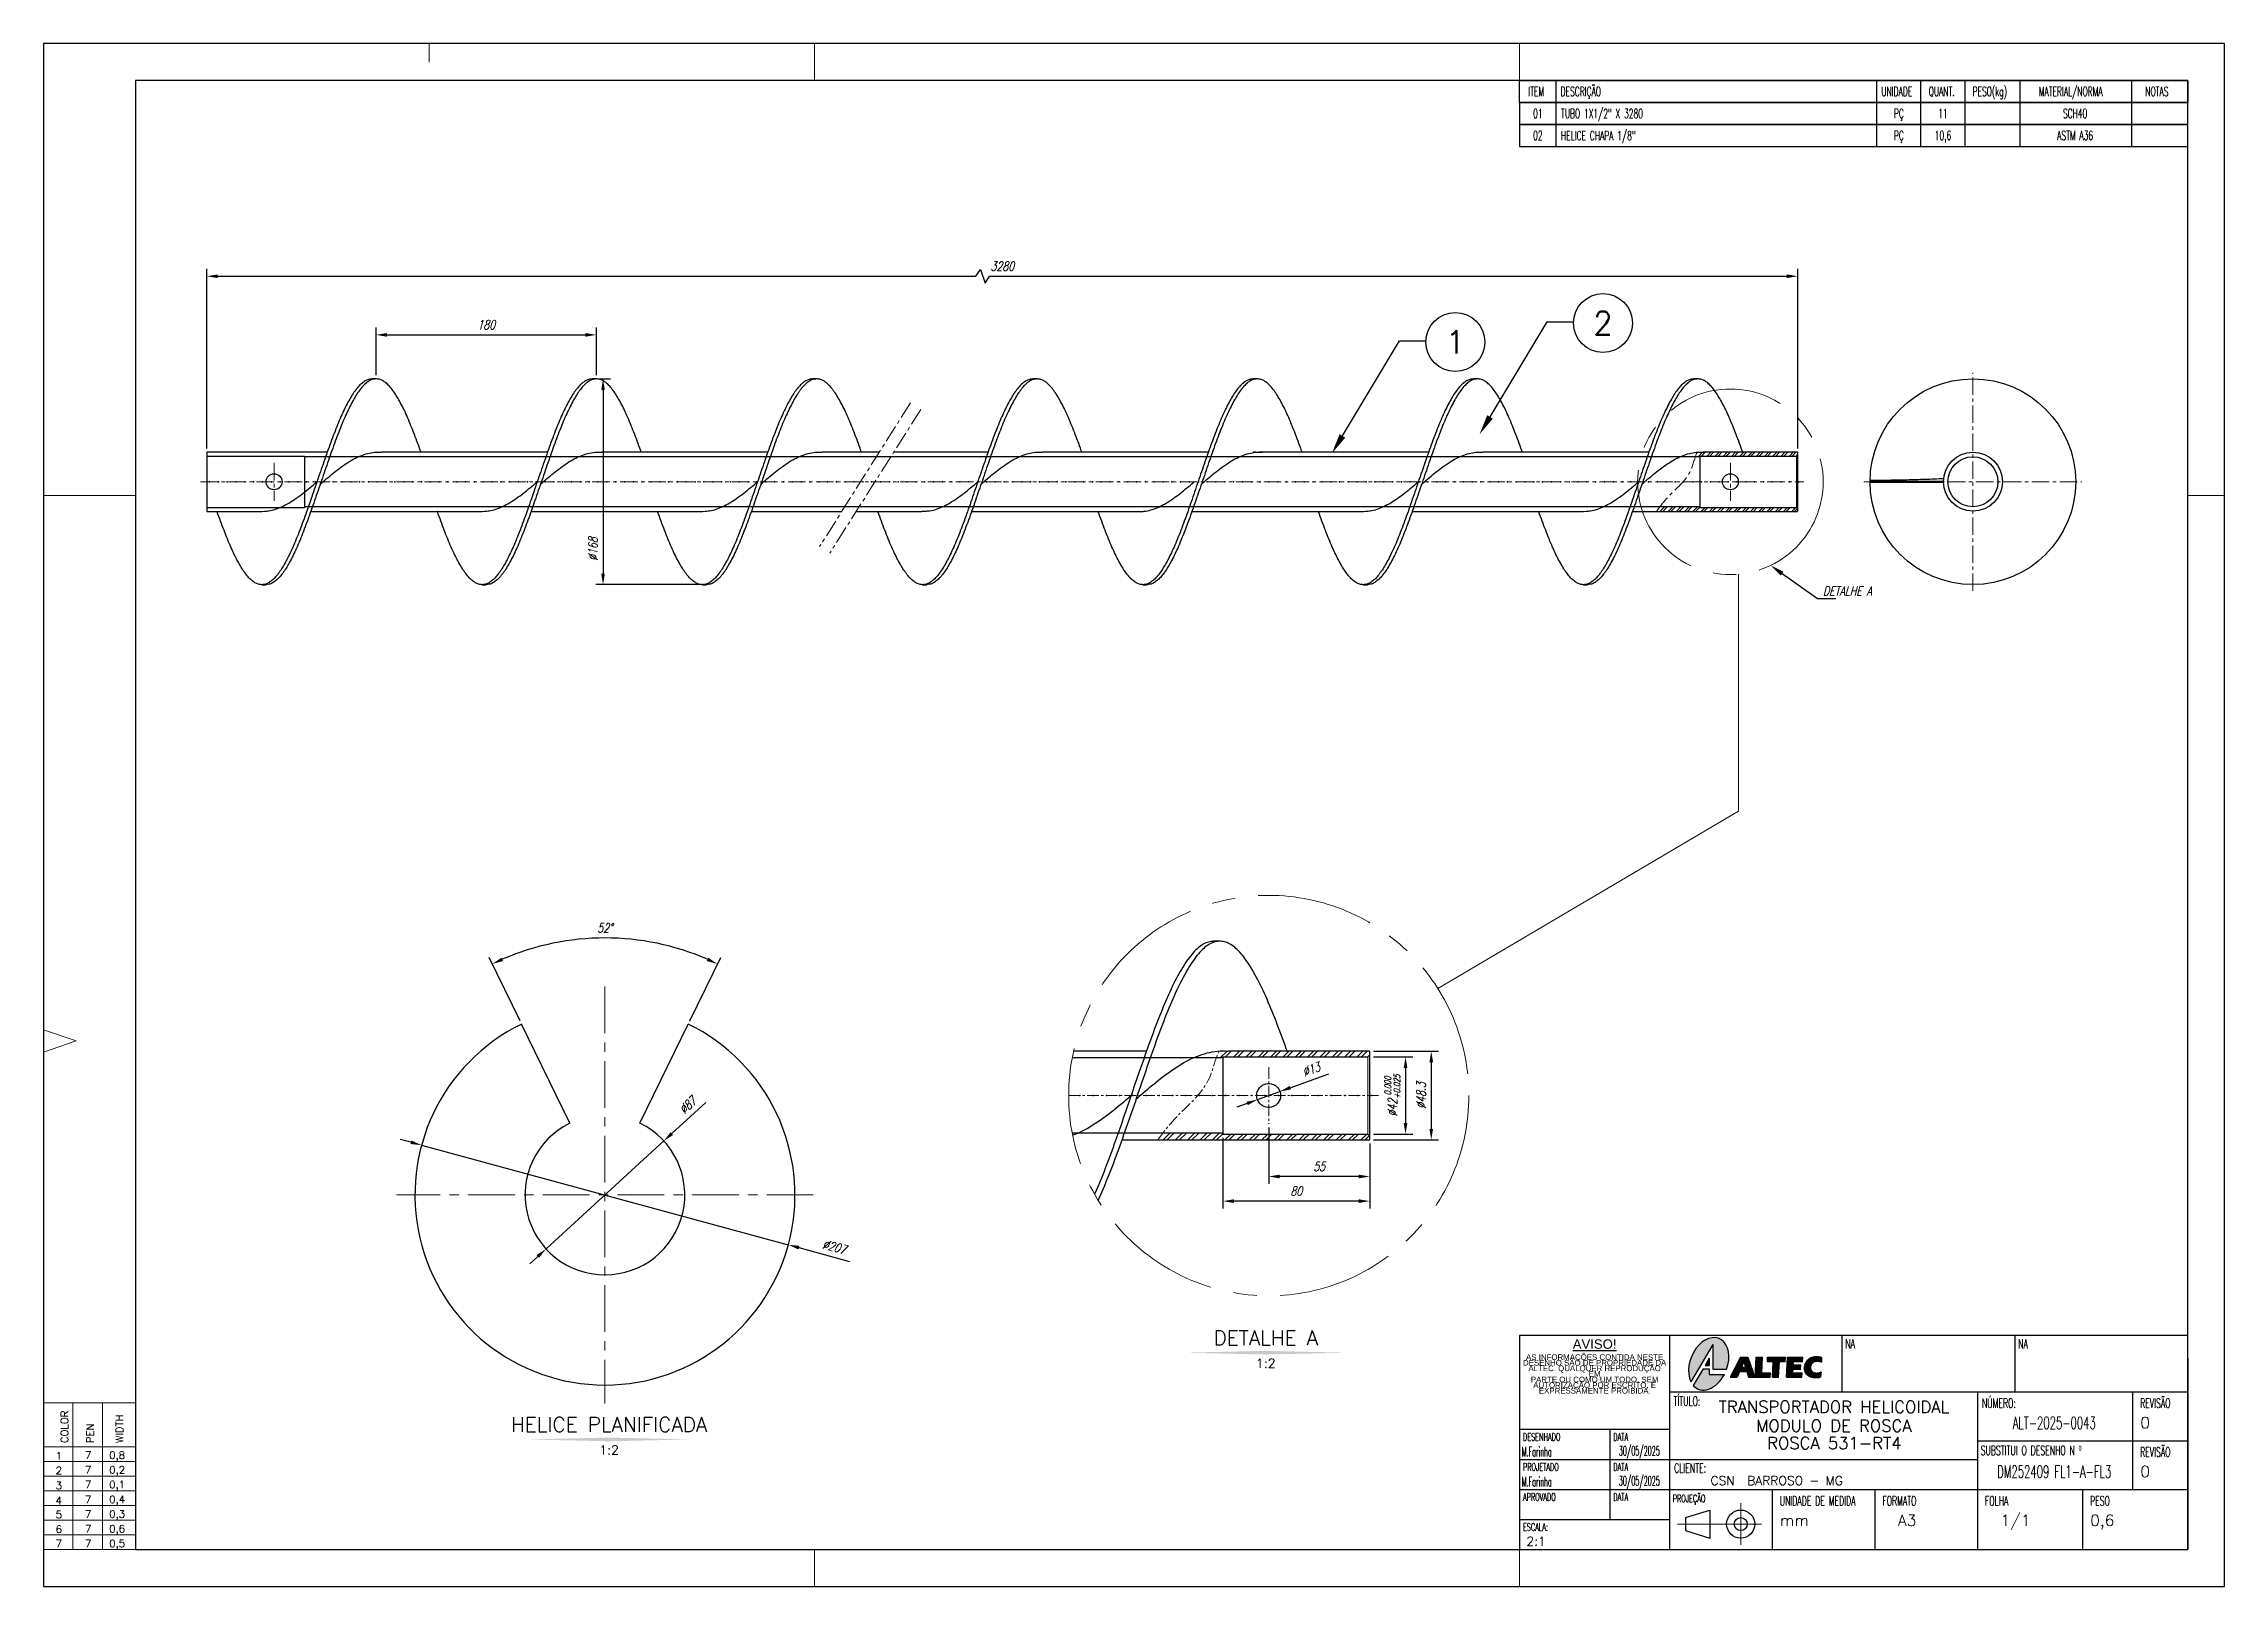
# Paper-space layout 'Layout1' of a CAD drawing. Header units: millimetres. Extents: x -20 to 574, y -7 to 413.
# The model-space entities are those that its viewports show. They can reach past a viewport. Long polylines and large blocks are cut down to what shows.
import ezdxf
from ezdxf import colors
from ezdxf.entities.mleader import LeaderData, LeaderLine
from ezdxf.enums import TextEntityAlignment as Align
from ezdxf.lldxf.tags import DXFTag
from ezdxf.math import Vec2, Vec3

# ---------------------------------------------------------------- set-up
doc = ezdxf.new("R2010")
doc.units = ezdxf.units.MM
doc.linetypes.add('CENTER', pattern=[50.8, 31.75, -6.35, 6.35, -6.35])
doc.layers.get('0').update_dxf_attribs({"linetype": 'CONTINUOUS'})
doc.layers.get('Defpoints').update_dxf_attribs({"linetype": 'CONTINUOUS'})
for name, color, linetype, lineweight in [('01cheia', 3, 'CONTINUOUS', 9), ('AM_5', 3, 'CONTINUOUS', 25), ('CENTRO', 3, 'CENTER', 9), ('CONTORNO 01', 3, 'CONTINUOUS', 9), ('CONTORNO 02', 5, 'CONTINUOUS', 30), ('CSN14 - CONTÍNUA LARGA', 4, 'CONTINUOUS', 50), ('TEXTO', 5, 'CONTINUOUS', 30)]:
    doc.layers.add(name, color=color, linetype=linetype, lineweight=lineweight)
doc.layers.add('AM_VIEWS', color=1, linetype='CONTINUOUS', lineweight=25, plot=False)
for name, color, linetype in [('ARESTA1', 5, 'CONTINUOUS'), ('CONTORNO 04', 1, 'CONTINUOUS'), ('FORMATO', 7, 'CONTINUOUS'), ('HACHURA', 3, 'CONTINUOUS'), ('PDEP', 2, 'CONTINUOUS'), ('TRACEJADA 02', 2, 'DASHED')]:
    doc.layers.add(name, color=color, linetype=linetype)
doc.layers.get('AM_VIEWS').off()
doc.styles.add('100', font='romans.shx')
doc.styles.add('200', font='romans.shx')
doc.styles.add('Note Text (ISO)', font='tahoma.ttf')
doc.styles.add('REFEX1$0$100', font='romans.shx', dxfattribs={"height": 2})
doc.styles.add('REFEX1$0$COTAS', font='ROMANS9.SHX', dxfattribs={"height": 2})
doc.styles.add('ROMANS', font='romans.shx', dxfattribs={"width": 0.75, "oblique": 15})
tags = doc.linetypes.add('DASHED', pattern=[19.05, 12.7, -6.35]).pattern_tags.tags
tags[6:7] = [DXFTag(74, 4), DXFTag(75, 0), DXFTag(340, '0'), DXFTag(46, 0.0), DXFTag(50, 0.0), DXFTag(44, 0.0), DXFTag(45, 0.0)]
tags[4:5] = [DXFTag(74, 4), DXFTag(75, 0), DXFTag(340, '0'), DXFTag(46, 0.0), DXFTag(50, 0.0), DXFTag(44, 0.0), DXFTag(45, 0.0)]
doc.dimstyles.new('ZMC Offshore', dxfattribs={"dimtxt": 2.5, "dimasz": 3, "dimexe": 2, "dimexo": 1, "dimgap": 1.5, "dimtad": 1, "dimdec": 1, "dimzin": 12, "dimdsep": 46, "dimtxsty": 'ROMANS', "dimcen": 2, "dimclrd": 3, "dimclre": 3, "dimclrt": 5, "dimadec": 0, "dimazin": 0, "dimtfac": 0.06, "dimtdec": 1, "dimtmove": 0, "dimatfit": 0, "dimfxl": 2, "dimtolj": 1, "dimtzin": 0, "dimarcsym": 0})
doc.dimstyles.new('ZMC Offshore$0', dxfattribs={"dimtxt": 2.5, "dimasz": 3, "dimexe": 2, "dimexo": 1, "dimgap": 1.5, "dimtad": 1, "dimdec": 1, "dimzin": 12, "dimdsep": 46, "dimtxsty": 'ROMANS', "dimcen": 2, "dimclrd": 3, "dimclre": 3, "dimclrt": 5, "dimadec": 0, "dimazin": 0, "dimtfac": 0.06, "dimtdec": 1, "dimtmove": 0, "dimatfit": 0, "dimfxl": 1, "dimtolj": 1, "dimtzin": 0, "dimarcsym": 0})
doc.dimstyles.new('ZMC Offshore$2', dxfattribs={"dimtxt": 2.5, "dimasz": 3, "dimexe": 2, "dimexo": 1, "dimgap": 1.5, "dimtad": 1, "dimdec": 1, "dimzin": 12, "dimdsep": 46, "dimtxsty": 'ROMANS', "dimcen": 2, "dimclrd": 3, "dimclre": 3, "dimclrt": 5, "dimadec": 0, "dimazin": 0, "dimtfac": 0.06, "dimtdec": 1, "dimtmove": 0, "dimatfit": 0, "dimfxl": 1, "dimtolj": 1, "dimtzin": 0, "dimarcsym": 0})
doc.dimstyles.new('ZMC Offshore$3', dxfattribs={"dimtxt": 2.5, "dimasz": 3, "dimexe": 2, "dimexo": 1, "dimgap": 1.5, "dimtad": 1, "dimdec": 1, "dimzin": 12, "dimdsep": 46, "dimtxsty": 'ROMANS', "dimcen": 2, "dimclrd": 3, "dimclre": 3, "dimclrt": 5, "dimadec": 0, "dimazin": 0, "dimtfac": 0.06, "dimtdec": 1, "dimtmove": 0, "dimatfit": 0, "dimfxl": 1, "dimtolj": 1, "dimtzin": 0, "dimarcsym": 0})

psp = doc.layouts.get("Layout1")

# ---------------------------------------------------------------- texts
at = {"layer": '01cheia', "color": 5, "insert": (464.634, 264.736), "char_height": 2.5, "attachment_point": 1, "style": 'ROMANS'}
psp.add_mtext('DETALHE A', dxfattribs=at)

msp = doc.modelspace()

# ---------------------------------------------------------------- blocks, each defined once
blk = doc.blocks.new('FORMATO-A2')
at = {"layer": 'CONTORNO 01'}
for p, q in [((105, -5), (105, 0)), ((210, 0), (210, -10)), ((402, 0), (402, -10)), ((0, -123), (25, -123)), ((584, -123), (594, -123)), ((0, -370.08), (25, -370.08)), ((8, -370.08), (8, -410)), ((16, -370.08), (16, -410)), ((0, -382), (25, -382)), ((0, -386), (25, -386)), ((0, -390), (25, -390)), ((0, -394), (25, -394)), ((0, -398), (25, -398)), ((0, -402), (25, -402)), ((0, -406), (25, -406)), ((0, -410), (25, -410)), ((210, -410), (210, -420)), ((402, -410), (402, -420))]:
    blk.add_line(p, q, dxfattribs=at)
blk.add_lwpolyline([(8.91, -271.5), (0, -268.45), (0, -274.55)], close=True, dxfattribs=at)
at = {"layer": 'FORMATO', "color": 5}
blk.add_lwpolyline([(0, -420), (594, -420), (594, 0), (0, 0)], close=True, dxfattribs=at)
at = {"layer": 'FORMATO', "color": 1}
blk.add_lwpolyline([(25, -410), (584, -410), (584, -10), (25, -10)], close=True, dxfattribs=at)
at = {"layer": 'CONTORNO 01', "style": 'REFEX1$0$COTAS'}
for s, p in [('COLOR', (6.71, -381.01)), ('WIDTH', (21.63, -381.01)), ('PEN', (13.67, -381.01))]:
    blk.add_text(s, height=2, rotation=90, dxfattribs=at).set_placement(p)
for s, p in [('1', (3.28, -385.43)), ('7', (11.28, -385.31)), ('0,8', (17.89, -385.31)), ('2', (3.28, -389.46)), ('3', (3.28, -393.57)), ('7', (11.28, -389.31)), ('7', (11.28, -393.31)), ('0,2', (17.89, -389.31)), ('0,1', (17.89, -393.31)), ('4', (3.28, -397.67)), ('7', (11.28, -397.31)), ('0,4', (17.89, -397.31)), ('5', (3.28, -401.44)), ('6', (3.28, -405.46)), ('7', (11.28, -401.31)), ('7', (11.28, -405.31)), ('0,3', (17.89, -401.31)), ('0,6', (17.89, -405.31)), ('7', (3.28, -409.31)), ('7', (11.28, -409.31)), ('0,5', (17.89, -409.31))]:
    blk.add_text(s, height=2, dxfattribs=at).set_placement(p)
blk = doc.blocks.new('LEG02')
at = {"layer": 'CONTORNO 02'}
for p, q in [((0, -6), (0, 0)), ((0, 0), (182, 0)), ((10, -6), (10, 0)), ((97.35, -6), (97.35, 0)), ((109.35, -6), (109.35, 0)), ((121.35, -6), (121.35, 0)), ((136.35, -6), (136.35, 0)), ((166.82, -6), (166.82, 0)), ((182, 0), (182, -6)), ((0, -6), (182, -6))]:
    blk.add_line(p, q, dxfattribs=at)
at = {"layer": 'TEXTO', "color": 5, "style": 'REFEX1$0$100', "width": 0.6}
for s, p in [('ITEM', (2.41, -4.26)), ('DESCRIÇÃO', (11.21, -4.26)), ('UNIDADE', (98.56, -4.26)), ('QUANT.', (111.46, -4.26)), ('  PESO(kg)', (121.35, -4.26)), ('MATERIAL/NORMA', (141.47, -4.26)), ('NOTAS', (170.48, -4.26))]:
    blk.add_text(s, height=2.5, dxfattribs=at).set_placement(p)
blk = doc.blocks.new('INDICE')
at = {"layer": 'CONTORNO 02'}
for p, q in [((0, 0), (0, -6)), ((182, 0), (0, 0)), ((10, -6), (10, 0)), ((97.35, -6), (97.35, 0)), ((109.35, -6), (109.35, 0)), ((121.35, -6), (121.35, 0)), ((136.35, -6), (136.35, 0)), ((166.82, -6), (166.82, 0)), ((182, -6), (182, 0)), ((0, -6), (182, -6))]:
    blk.add_line(p, q, dxfattribs=at)
at = {"color": 5, "style": '100', "width": 0.6}
for tag, p in [('ITEM', (5, -3)), ('UNIDADE', (103.35, -3)), ('QUANT.', (115.35, -3)), ('PESO', (128.85, -3)), ('MATERIAL/NORMA', (151.35, -3)), ('NOTAS', (174.27, -3))]:
    blk.add_attdef(tag, text='', height=2.5, dxfattribs=at).set_placement(p, align=Align.MIDDLE_CENTER)
blk.add_attdef('DESCRIÇÃO', (11.32, -4.29), '', height=2.5, dxfattribs=at)
blk = doc.blocks.new('*D8')
at = {"layer": 'AM_5', "color": 3, "linetype": 'ByBlock', "lineweight": -2, "transparency": 16777216}
for p, q in [((24.45, 302.26), (24.45, 351.18)), ((233.92, 349.18), (235.17, 351.06)), ((235.17, 351.06), (236.42, 347.31)), ((457.78, 302.26), (457.78, 351.18)), ((27.45, 349.18), (233.92, 349.18)), ((236.42, 347.31), (237.67, 349.18)), ((237.67, 349.18), (454.78, 349.18))]:
    blk.add_line(p, q, dxfattribs=at)
at = {"layer": 'AM_5', "color": 3, "transparency": 16777216}
for points in [[(27.45, 349.68), (27.45, 348.68), (24.45, 349.18)], [(454.78, 349.68), (454.78, 348.68), (457.78, 349.18)]]:
    blk.add_solid(points, dxfattribs=at)
at = {"layer": 'Defpoints', "color": 0, "transparency": 16777216}
for p in [(457.78, 349.18), (24.45, 301.26), (457.78, 301.26)]:
    blk.add_point(p, dxfattribs=at)
at = {"layer": 'AM_5', "color": 5, "transparency": 16777216, "insert": (241.12, 351.93), "char_height": 2.5, "attachment_point": 5, "style": 'ROMANS'}
blk.add_mtext('\\A1;3280', dxfattribs=at)
blk = doc.blocks.new('*D9')
at = {"layer": 'Defpoints', "color": 0, "transparency": 16777216}
for p in [(341.2, 136.63), (341.2, 115.63), (350.96, 115.63)]:
    blk.add_point(p, dxfattribs=at)
at = {"layer": 'TRACEJADA 02', "color": 3, "linetype": 'ByBlock', "lineweight": -2, "transparency": 16777216}
for p, q in [((342.2, 136.63), (352.96, 136.63)), ((350.96, 133.63), (350.96, 118.63)), ((342.2, 115.63), (352.96, 115.63))]:
    blk.add_line(p, q, dxfattribs=at)
at = {"layer": 'TRACEJADA 02', "color": 3, "transparency": 16777216}
for points in [[(350.46, 133.63), (351.46, 133.63), (350.96, 136.63)], [(350.46, 118.63), (351.46, 118.63), (350.96, 115.63)]]:
    blk.add_solid(points, dxfattribs=at)
at = {"layer": 'TRACEJADA 02', "color": 5, "transparency": 16777216, "insert": (347.39, 126.13), "char_height": 2.5, "attachment_point": 5, "rotation": 90, "style": 'ROMANS'}
blk.add_mtext('\\A1;%%c42{}{\\H0.71x;\\C3;\\S 0.000^ +0.025;}', dxfattribs=at)
blk = doc.blocks.new('*D10')
at = {"layer": 'Defpoints', "color": 0, "transparency": 16777216}
for p in [(313.7, 118.4), (341.2, 114.06), (313.7, 104.09)]:
    blk.add_point(p, dxfattribs=at)
at = {"layer": 'TRACEJADA 02', "color": 3, "linetype": 'ByBlock', "lineweight": -2, "transparency": 16777216}
for p, q in [((313.7, 117.4), (313.7, 102.09)), ((341.2, 113.06), (341.2, 102.09)), ((338.2, 104.09), (316.7, 104.09))]:
    blk.add_line(p, q, dxfattribs=at)
at = {"layer": 'TRACEJADA 02', "color": 3, "transparency": 16777216}
for points in [[(316.7, 104.59), (316.7, 103.59), (313.7, 104.09)], [(338.2, 104.59), (338.2, 103.59), (341.2, 104.09)]]:
    blk.add_solid(points, dxfattribs=at)
at = {"layer": 'TRACEJADA 02', "color": 5, "transparency": 16777216, "insert": (327.45, 106.84), "char_height": 2.5, "attachment_point": 5, "style": 'ROMANS'}
blk.add_mtext('\\A1;55', dxfattribs=at)
blk = doc.blocks.new('*D11')
at = {"layer": 'Defpoints', "color": 0, "transparency": 16777216}
for p in [(301.2, 115.63), (341.2, 114.06), (301.2, 97.39)]:
    blk.add_point(p, dxfattribs=at)
at = {"layer": 'TRACEJADA 02', "color": 3, "linetype": 'ByBlock', "lineweight": -2, "transparency": 16777216}
for p, q in [((301.2, 114.63), (301.2, 95.39)), ((341.2, 113.06), (341.2, 95.39)), ((338.2, 97.39), (304.2, 97.39))]:
    blk.add_line(p, q, dxfattribs=at)
at = {"layer": 'TRACEJADA 02', "color": 3, "transparency": 16777216}
for points in [[(304.2, 97.89), (304.2, 96.89), (301.2, 97.39)], [(338.2, 97.89), (338.2, 96.89), (341.2, 97.39)]]:
    blk.add_solid(points, dxfattribs=at)
at = {"layer": 'TRACEJADA 02', "color": 5, "transparency": 16777216, "insert": (321.2, 100.14), "char_height": 2.5, "attachment_point": 5, "style": 'ROMANS'}
blk.add_mtext('\\A1;80', dxfattribs=at)
blk = doc.blocks.new('*D12')
at = {"layer": 'Defpoints', "color": 0, "transparency": 16777216}
for p in [(310.65, 125.02), (316.76, 127.24)]:
    blk.add_point(p, dxfattribs=at)
at = {"layer": 'TRACEJADA 02', "color": 3, "linetype": 'ByBlock', "lineweight": -2, "transparency": 16777216}
for p, q in [((319.58, 128.27), (330.04, 132.08)), ((310.65, 125.02), (316.76, 127.24)), ((307.83, 123.99), (305.01, 122.96))]:
    blk.add_line(p, q, dxfattribs=at)
at = {"layer": 'TRACEJADA 02', "color": 3, "transparency": 16777216}
for points in [[(307.66, 124.46), (308, 123.52), (310.65, 125.02)], [(319.4, 128.74), (319.75, 127.8), (316.76, 127.24)]]:
    blk.add_solid(points, dxfattribs=at)
at = {"layer": 'TRACEJADA 02', "color": 5, "transparency": 16777216, "insert": (325.27, 133.27), "char_height": 2.5, "attachment_point": 5, "rotation": 20.02966, "style": 'ROMANS'}
blk.add_mtext('\\A1;∅13', dxfattribs=at)
blk = doc.blocks.new('*D13')
at = {"layer": 'Defpoints', "color": 0, "transparency": 16777216}
for p in [(341.2, 138.19), (341.2, 114.06), (357.96, 114.06)]:
    blk.add_point(p, dxfattribs=at)
at = {"layer": 'TRACEJADA 02', "color": 3, "linetype": 'ByBlock', "lineweight": -2, "transparency": 16777216}
for p, q in [((342.2, 138.19), (359.96, 138.19)), ((357.96, 135.19), (357.96, 117.06)), ((342.2, 114.06), (359.96, 114.06))]:
    blk.add_line(p, q, dxfattribs=at)
at = {"layer": 'TRACEJADA 02', "color": 3, "transparency": 16777216}
for points in [[(357.46, 135.19), (358.46, 135.19), (357.96, 138.19)], [(357.46, 117.06), (358.46, 117.06), (357.96, 114.06)]]:
    blk.add_solid(points, dxfattribs=at)
at = {"layer": 'TRACEJADA 02', "color": 5, "transparency": 16777216, "insert": (355.21, 126.13), "char_height": 2.5, "attachment_point": 5, "rotation": 90, "style": 'ROMANS'}
blk.add_mtext('\\A1;%%c48.3', dxfattribs=at)
blk = doc.blocks.new('*D14')
at = {"layer": 'AM_5', "color": 3, "linetype": 'ByBlock', "lineweight": -2, "transparency": 16777216}
for p, q in [((109.76, 146.48), (101.34, 163.75)), ((156.01, 146.48), (164.43, 163.75))]:
    blk.add_line(p, q, dxfattribs=at)
blk.add_arc((132.89, 99.07), 69.97, 66.45688, 113.54312, dxfattribs=at)
at = {"layer": 'AM_5', "color": 3, "transparency": 16777216}
for points in [[(105.15, 162.76), (104.73, 163.67), (102.21, 161.96)], [(161.04, 163.67), (160.62, 162.76), (163.56, 161.96)]]:
    blk.add_solid(points, dxfattribs=at)
at = {"layer": 'Defpoints', "color": 0, "transparency": 16777216}
for p in [(143.43, 168.24), (110.2, 145.58), (155.57, 145.58), (123.35, 118.62), (142.42, 118.62)]:
    blk.add_point(p, dxfattribs=at)
at = {"layer": 'AM_5', "color": 5, "transparency": 16777216, "insert": (132.89, 171.79), "char_height": 2.5, "attachment_point": 5, "style": 'ROMANS'}
blk.add_mtext('\\A1;52°', dxfattribs=at)
blk = doc.blocks.new('*D15')
at = {"layer": 'AM_5', "color": 3, "linetype": 'ByBlock', "lineweight": -2, "transparency": 16777216}
for p, q in [((151.14, 115.79), (160.33, 124.22)), ((116.85, 84.38), (148.92, 113.76)), ((114.64, 82.35), (112.42, 80.33))]:
    blk.add_line(p, q, dxfattribs=at)
at = {"layer": 'AM_5', "color": 3, "transparency": 16777216}
for points in [[(150.8, 116.16), (151.47, 115.42), (148.92, 113.76)], [(114.3, 82.72), (114.97, 81.98), (116.85, 84.38)]]:
    blk.add_solid(points, dxfattribs=at)
at = {"layer": 'Defpoints', "color": 0, "transparency": 16777216}
for p in [(148.92, 113.76), (116.85, 84.38)]:
    blk.add_point(p, dxfattribs=at)
at = {"layer": 'AM_5', "color": 5, "transparency": 16777216, "insert": (155.44, 123.47), "char_height": 2.5, "attachment_point": 5, "rotation": 42.4942, "style": 'ROMANS'}
blk.add_mtext('\\A1;∅87', dxfattribs=at)
blk = doc.blocks.new('*D16')
at = {"layer": 'AM_5', "color": 3, "linetype": 'ByBlock', "lineweight": -2, "transparency": 16777216}
for p, q in [((80.05, 113.42), (77.15, 114.21)), ((82.95, 112.63), (182.83, 85.51)), ((185.72, 84.72), (199.48, 80.98))]:
    blk.add_line(p, q, dxfattribs=at)
at = {"layer": 'AM_5', "color": 3, "transparency": 16777216}
for points in [[(80.18, 113.9), (79.92, 112.94), (82.95, 112.63)], [(185.85, 85.2), (185.59, 84.24), (182.83, 85.51)]]:
    blk.add_solid(points, dxfattribs=at)
at = {"layer": 'Defpoints', "color": 0, "transparency": 16777216}
for p in [(82.95, 112.63), (182.83, 85.51)]:
    blk.add_point(p, dxfattribs=at)
at = {"layer": 'AM_5', "color": 5, "transparency": 16777216, "insert": (195.37, 84.95), "char_height": 2.5, "attachment_point": 5, "rotation": 344.80558, "style": 'ROMANS'}
blk.add_mtext('\\A1;∅207', dxfattribs=at)
blk = doc.blocks.new('*D17')
at = {"layer": 'AM_5', "color": 3, "linetype": 'ByBlock', "lineweight": -2, "transparency": 16777216}
for p, q in [((131.37, 321.22), (134.38, 321.22)), ((132.38, 318.22), (132.38, 268.22)), ((159.37, 265.22), (130.38, 265.22))]:
    blk.add_line(p, q, dxfattribs=at)
at = {"layer": 'AM_5', "color": 3, "transparency": 16777216}
for points in [[(131.88, 318.22), (132.88, 318.22), (132.38, 321.22)], [(131.88, 268.22), (132.88, 268.22), (132.38, 265.22)]]:
    blk.add_solid(points, dxfattribs=at)
at = {"layer": 'Defpoints', "color": 0, "transparency": 16777216}
for p in [(130.37, 321.22), (132.38, 265.22), (160.37, 265.22)]:
    blk.add_point(p, dxfattribs=at)
at = {"layer": 'AM_5', "color": 5, "transparency": 16777216, "insert": (129.63, 274.89), "char_height": 2.5, "attachment_point": 5, "rotation": 90, "style": 'ROMANS'}
blk.add_mtext('\\A1;%%c168', dxfattribs=at)
blk = doc.blocks.new('Copy of CARIMBO ALTEC')
at = {"layer": 'CONTORNO 02'}
h = blk.add_hatch(color=256, dxfattribs=at)
edge = h.paths.add_edge_path()
edge.add_ellipse((-127.6, 49.46), major_axis=(-2.77, -6.74), ratio=0.683716, start_angle=93.95423, end_angle=328.30949)
edge.add_line((-132.37, 44.72), (-126.5, 54.58))
edge.add_line((-126.5, 54.58), (-126.5, 48.03))
edge.add_line((-126.5, 48.03), (-122.81, 48.03))
h = blk.add_hatch(color=256, dxfattribs=at)
edge = h.paths.add_edge_path()
edge.add_ellipse((-127.6, 49.46), major_axis=(-2.77, -6.74), ratio=0.683716, start_angle=340.80432, end_angle=442.23877)
edge.add_line((-123.41, 46.67), (-127.43, 46.67))
edge.add_line((-127.43, 46.67), (-127.43, 48.11))
edge.add_line((-127.43, 48.11), (-129.11, 48.11))
edge.add_line((-129.11, 48.11), (-131.73, 43.72))
for points in [[(-127.43, 49), (-128.58, 49), (-127.43, 50.94)], [(-114.91, 51.21), (-113.23, 51.21), (-113.45, 47.11), (-111.14, 47.11), (-111.2, 45.91), (-115.19, 45.91)], [(-108.96, 45.91), (-108.75, 50.01), (-107.2, 50.01), (-107.14, 51.21), (-111.9, 51.21), (-111.97, 50.01), (-110.43, 50.01), (-110.64, 45.91)], [(-102.51, 51.21), (-106.63, 51.21), (-106.91, 45.91), (-102.79, 45.91), (-102.72, 47.11), (-105.17, 47.11), (-105.12, 47.96), (-103.1, 47.96), (-103.04, 49.16), (-105.06, 49.16), (-105.01, 50.01), (-102.57, 50.01)]]:
    blk.add_hatch(color=256, dxfattribs=at).paths.add_polyline_path(points)
h = blk.add_hatch(color=256, dxfattribs=at)
h.paths.add_polyline_path([(-118.84, 48.59), (-117.79, 48.59), (-118.21, 50.01)], flags=0)
h.paths.add_polyline_path([(-119.12, 51.21), (-121.84, 45.91), (-120.02, 45.91), (-119.37, 47.39), (-117.44, 47.39), (-117.01, 45.91), (-115.29, 45.91), (-117.2, 51.21)])
h = blk.add_hatch(color=256, dxfattribs=at)
edge = h.paths.add_edge_path()
edge.add_spline(control_points=[(-98.25, 50.08), (-98.17, 50.07), (-98.08, 50.05), (-97.98, 50.03), (-97.89, 50)], knot_values=[0.850231, 0.850231, 0.850231, 0.850231, 0.850231, 0.926661, 0.926661, 0.926661, 0.926661, 0.926661], degree=4, periodic=0)
edge.add_spline(control_points=[(-97.89, 50), (-97.8, 49.98), (-97.72, 49.95), (-97.64, 49.92), (-97.57, 49.9)], knot_values=[0.926661, 0.926661, 0.926661, 0.926661, 0.926661, 1, 1, 1, 1, 1], degree=4, periodic=0)
edge.add_line((-97.57, 49.9), (-97.57, 51.14))
edge.add_spline(control_points=[(-97.57, 51.14), (-97.67, 51.17), (-97.79, 51.2), (-97.93, 51.23), (-98.07, 51.25)], knot_values=[0, 0, 0, 0, 0, 0.047053, 0.047053, 0.047053, 0.047053, 0.047053], degree=4, periodic=0)
edge.add_spline(control_points=[(-98.07, 51.25), (-98.24, 51.28), (-98.43, 51.3), (-98.63, 51.32), (-98.81, 51.32)], knot_values=[0.047053, 0.047053, 0.047053, 0.047053, 0.047053, 0.103509, 0.103509, 0.103509, 0.103509, 0.103509], degree=4, periodic=0)
edge.add_spline(control_points=[(-98.81, 51.32), (-98.88, 51.32), (-99.05, 51.32), (-99.21, 51.31), (-99.35, 51.3), (-99.42, 51.29)], knot_values=[0.103509, 0.103509, 0.103509, 0.103509, 0.103509, 0.125199, 0.154734, 0.154734, 0.154734, 0.154734, 0.154734], degree=4, periodic=0)
edge.add_line((-99.42, 51.29), (-99.81, 51.22))
edge.add_spline(control_points=[(-99.81, 51.22), (-99.85, 51.21), (-99.95, 51.19), (-100.05, 51.16), (-100.14, 51.12), (-100.19, 51.11)], knot_values=[0.195501, 0.195501, 0.195501, 0.195501, 0.195501, 0.215853, 0.236751, 0.236751, 0.236751, 0.236751, 0.236751], degree=4, periodic=0)
edge.add_spline(control_points=[(-100.19, 51.11), (-100.23, 51.09), (-100.32, 51.06), (-100.4, 51.02), (-100.48, 50.98), (-100.52, 50.96)], knot_values=[0.236751, 0.236751, 0.236751, 0.236751, 0.236751, 0.256019, 0.276424, 0.276424, 0.276424, 0.276424, 0.276424], degree=4, periodic=0)
edge.add_spline(control_points=[(-100.52, 50.96), (-100.56, 50.94), (-100.64, 50.9), (-100.72, 50.86), (-100.79, 50.81), (-100.83, 50.79)], knot_values=[0.276424, 0.276424, 0.276424, 0.276424, 0.276424, 0.295595, 0.3154, 0.3154, 0.3154, 0.3154, 0.3154], degree=4, periodic=0)
edge.add_spline(control_points=[(-100.83, 50.79), (-100.87, 50.76), (-100.94, 50.71), (-101.01, 50.66), (-101.08, 50.61), (-101.11, 50.58)], knot_values=[0.3154, 0.3154, 0.3154, 0.3154, 0.3154, 0.334343, 0.353804, 0.353804, 0.353804, 0.353804, 0.353804], degree=4, periodic=0)
edge.add_spline(control_points=[(-101.11, 50.58), (-101.14, 50.55), (-101.21, 50.5), (-101.27, 50.44), (-101.33, 50.38), (-101.35, 50.35)], knot_values=[0.353804, 0.353804, 0.353804, 0.353804, 0.353804, 0.372562, 0.391743, 0.391743, 0.391743, 0.391743, 0.391743], degree=4, periodic=0)
edge.add_spline(control_points=[(-101.35, 50.35), (-101.38, 50.32), (-101.44, 50.26), (-101.49, 50.2), (-101.54, 50.14), (-101.57, 50.1)], knot_values=[0.391743, 0.391743, 0.391743, 0.391743, 0.391743, 0.411499, 0.429299, 0.429299, 0.429299, 0.429299, 0.429299], degree=4, periodic=0)
edge.add_spline(control_points=[(-101.57, 50.1), (-101.6, 50.06), (-101.66, 49.98), (-101.72, 49.89), (-101.77, 49.8), (-101.79, 49.76)], knot_values=[0.429299, 0.429299, 0.429299, 0.429299, 0.429299, 0.4496, 0.47115, 0.47115, 0.47115, 0.47115, 0.47115], degree=4, periodic=0)
edge.add_spline(control_points=[(-101.79, 49.76), (-101.81, 49.73), (-101.85, 49.66), (-101.88, 49.6), (-101.91, 49.54), (-101.92, 49.5)], knot_values=[0.47115, 0.47115, 0.47115, 0.47115, 0.47115, 0.486583, 0.50621, 0.50621, 0.50621, 0.50621, 0.50621], degree=4, periodic=0)
edge.add_spline(control_points=[(-101.92, 49.5), (-101.94, 49.47), (-101.96, 49.42), (-101.99, 49.36), (-102.01, 49.29), (-102.02, 49.26)], knot_values=[0.50621, 0.50621, 0.50621, 0.50621, 0.50621, 0.523309, 0.539674, 0.539674, 0.539674, 0.539674, 0.539674], degree=4, periodic=0)
edge.add_spline(control_points=[(-102.02, 49.26), (-102.03, 49.22), (-102.05, 49.15), (-102.08, 49.07), (-102.09, 49), (-102.1, 48.96)], knot_values=[0.539674, 0.539674, 0.539674, 0.539674, 0.539674, 0.558658, 0.576202, 0.576202, 0.576202, 0.576202, 0.576202], degree=4, periodic=0)
edge.add_spline(control_points=[(-102.1, 48.96), (-102.11, 48.92), (-102.13, 48.85), (-102.14, 48.77), (-102.15, 48.69), (-102.15, 48.66)], knot_values=[0.576202, 0.576202, 0.576202, 0.576202, 0.576202, 0.594289, 0.612546, 0.612546, 0.612546, 0.612546, 0.612546], degree=4, periodic=0)
edge.add_spline(control_points=[(-102.15, 48.66), (-102.15, 48.62), (-102.16, 48.54), (-102.16, 48.47), (-102.17, 48.39), (-102.16, 48.35)], knot_values=[0.612546, 0.612546, 0.612546, 0.612546, 0.612546, 0.63057, 0.648733, 0.648733, 0.648733, 0.648733, 0.648733], degree=4, periodic=0)
edge.add_spline(control_points=[(-102.16, 48.35), (-102.16, 48.31), (-102.16, 48.24), (-102.16, 48.16), (-102.15, 48.08), (-102.14, 48.05)], knot_values=[0.648733, 0.648733, 0.648733, 0.648733, 0.648733, 0.66672, 0.6848, 0.6848, 0.6848, 0.6848, 0.6848], degree=4, periodic=0)
edge.add_spline(control_points=[(-102.14, 48.05), (-102.14, 48.01), (-102.13, 47.94), (-102.11, 47.86), (-102.1, 47.79), (-102.09, 47.75)], knot_values=[0.6848, 0.6848, 0.6848, 0.6848, 0.6848, 0.702789, 0.720803, 0.720803, 0.720803, 0.720803, 0.720803], degree=4, periodic=0)
edge.add_spline(control_points=[(-102.09, 47.75), (-102.08, 47.71), (-102.06, 47.64), (-102.03, 47.57), (-102.01, 47.5), (-101.99, 47.46)], knot_values=[0.720803, 0.720803, 0.720803, 0.720803, 0.720803, 0.738451, 0.756821, 0.756821, 0.756821, 0.756821, 0.756821], degree=4, periodic=0)
edge.add_line((-101.99, 47.46), (-101.87, 47.21))
edge.add_spline(control_points=[(-101.87, 47.21), (-101.85, 47.17), (-101.81, 47.1), (-101.77, 47.03), (-101.72, 46.96), (-101.69, 46.93)], knot_values=[0.791381, 0.791381, 0.791381, 0.791381, 0.791381, 0.812921, 0.829281, 0.829281, 0.829281, 0.829281, 0.829281], degree=4, periodic=0)
edge.add_spline(control_points=[(-101.69, 46.93), (-101.66, 46.88), (-101.59, 46.79), (-101.51, 46.71), (-101.41, 46.62), (-101.37, 46.58)], knot_values=[0.829281, 0.829281, 0.829281, 0.829281, 0.829281, 0.8559, 0.874203, 0.874203, 0.874203, 0.874203, 0.874203], degree=4, periodic=0)
edge.add_spline(control_points=[(-101.37, 46.58), (-101.31, 46.53), (-101.17, 46.42), (-101.01, 46.32), (-100.87, 46.23), (-100.8, 46.19)], knot_values=[0.874203, 0.874203, 0.874203, 0.874203, 0.874203, 0.899788, 0.928735, 0.928735, 0.928735, 0.928735, 0.928735], degree=4, periodic=0)
edge.add_spline(control_points=[(-100.8, 46.19), (-100.7, 46.14), (-100.62, 46.11), (-100.55, 46.08), (-100.48, 46.06)], knot_values=[0.928735, 0.928735, 0.928735, 0.928735, 0.928735, 0.966933, 0.966933, 0.966933, 0.966933, 0.966933], degree=4, periodic=0)
edge.add_spline(control_points=[(-100.48, 46.06), (-100.43, 46.04), (-100.37, 46.03), (-100.32, 46.01), (-100.24, 45.98)], knot_values=[0.966933, 0.966933, 0.966933, 0.966933, 0.966933, 1, 1, 1, 1, 1], degree=4, periodic=0)
edge.add_spline(control_points=[(-100.24, 45.98), (-100.13, 45.95), (-100.03, 45.92), (-99.92, 45.9), (-99.82, 45.88)], knot_values=[0, 0, 0, 0, 0, 0.188523, 0.188523, 0.188523, 0.188523, 0.188523], degree=4, periodic=0)
edge.add_spline(control_points=[(-99.82, 45.88), (-99.72, 45.87), (-99.61, 45.85), (-99.51, 45.84), (-99.4, 45.83)], knot_values=[0.188523, 0.188523, 0.188523, 0.188523, 0.188523, 0.375509, 0.375509, 0.375509, 0.375509, 0.375509], degree=4, periodic=0)
edge.add_spline(control_points=[(-99.4, 45.83), (-99.34, 45.83), (-99.22, 45.82), (-99.11, 45.82), (-98.99, 45.82), (-98.93, 45.82)], knot_values=[0.375509, 0.375509, 0.375509, 0.375509, 0.375509, 0.47941, 0.572148, 0.572148, 0.572148, 0.572148, 0.572148], degree=4, periodic=0)
edge.add_spline(control_points=[(-98.93, 45.82), (-98.8, 45.82), (-98.67, 45.83), (-98.53, 45.84), (-98.4, 45.85)], knot_values=[0.572148, 0.572148, 0.572148, 0.572148, 0.572148, 0.781461, 0.781461, 0.781461, 0.781461, 0.781461], degree=4, periodic=0)
edge.add_line((-98.4, 45.85), (-97.82, 45.94))
edge.add_line((-97.82, 45.94), (-97.6, 47.3))
edge.add_spline(control_points=[(-97.6, 47.3), (-97.72, 47.26), (-97.82, 47.22), (-97.92, 47.19), (-98.02, 47.16)], knot_values=[0, 0, 0, 0, 0, 0.105965, 0.105965, 0.105965, 0.105965, 0.105965], degree=4, periodic=0)
edge.add_spline(control_points=[(-98.02, 47.16), (-98.11, 47.13), (-98.2, 47.11), (-98.3, 47.09), (-98.4, 47.07)], knot_values=[0.105965, 0.105965, 0.105965, 0.105965, 0.105965, 0.206286, 0.206286, 0.206286, 0.206286, 0.206286], degree=4, periodic=0)
edge.add_spline(control_points=[(-98.4, 47.07), (-98.45, 47.06), (-98.56, 47.04), (-98.67, 47.03), (-98.78, 47.02), (-98.84, 47.02)], knot_values=[0.206286, 0.206286, 0.206286, 0.206286, 0.206286, 0.261152, 0.312909, 0.312909, 0.312909, 0.312909, 0.312909], degree=4, periodic=0)
edge.add_spline(control_points=[(-98.84, 47.02), (-98.89, 47.02), (-99, 47.02), (-99.12, 47.03), (-99.22, 47.04), (-99.28, 47.05)], knot_values=[0.312909, 0.312909, 0.312909, 0.312909, 0.312909, 0.364114, 0.419447, 0.419447, 0.419447, 0.419447, 0.419447], degree=4, periodic=0)
edge.add_spline(control_points=[(-99.28, 47.05), (-99.32, 47.06), (-99.42, 47.08), (-99.51, 47.11), (-99.6, 47.14), (-99.64, 47.16)], knot_values=[0.419447, 0.419447, 0.419447, 0.419447, 0.419447, 0.465159, 0.517814, 0.517814, 0.517814, 0.517814, 0.517814], degree=4, periodic=0)
edge.add_spline(control_points=[(-99.64, 47.16), (-99.68, 47.17), (-99.75, 47.21), (-99.83, 47.25), (-99.9, 47.3), (-99.93, 47.32)], knot_values=[0.517814, 0.517814, 0.517814, 0.517814, 0.517814, 0.563945, 0.610466, 0.610466, 0.610466, 0.610466, 0.610466], degree=4, periodic=0)
edge.add_spline(control_points=[(-99.93, 47.32), (-99.97, 47.35), (-100.04, 47.41), (-100.11, 47.48), (-100.17, 47.55), (-100.2, 47.58)], knot_values=[0.610466, 0.610466, 0.610466, 0.610466, 0.610466, 0.656474, 0.708055, 0.708055, 0.708055, 0.708055, 0.708055], degree=4, periodic=0)
edge.add_spline(control_points=[(-100.2, 47.58), (-100.22, 47.61), (-100.26, 47.66), (-100.3, 47.72), (-100.32, 47.77), (-100.34, 47.8)], knot_values=[0.708055, 0.708055, 0.708055, 0.708055, 0.708055, 0.740509, 0.789562, 0.789562, 0.789562, 0.789562, 0.789562], degree=4, periodic=0)
edge.add_spline(control_points=[(-100.34, 47.8), (-100.35, 47.82), (-100.37, 47.85), (-100.38, 47.89), (-100.4, 47.93), (-100.4, 47.95)], knot_values=[0.789562, 0.789562, 0.789562, 0.789562, 0.789562, 0.820012, 0.853953, 0.853953, 0.853953, 0.853953, 0.853953], degree=4, periodic=0)
edge.add_spline(control_points=[(-100.4, 47.95), (-100.42, 47.99), (-100.44, 48.04), (-100.45, 48.1), (-100.47, 48.15)], knot_values=[0.853953, 0.853953, 0.853953, 0.853953, 0.853953, 0.928477, 0.928477, 0.928477, 0.928477, 0.928477], degree=4, periodic=0)
edge.add_spline(control_points=[(-100.47, 48.15), (-100.48, 48.21), (-100.49, 48.26), (-100.5, 48.31), (-100.5, 48.35)], knot_values=[0.928477, 0.928477, 0.928477, 0.928477, 0.928477, 1, 1, 1, 1, 1], degree=4, periodic=0)
edge.add_spline(control_points=[(-100.5, 48.35), (-100.5, 48.48), (-100.5, 48.57), (-100.5, 48.65), (-100.49, 48.72)], knot_values=[0, 0, 0, 0, 0, 0.076513, 0.076513, 0.076513, 0.076513, 0.076513], degree=4, periodic=0)
edge.add_spline(control_points=[(-100.49, 48.72), (-100.48, 48.77), (-100.47, 48.82), (-100.46, 48.86), (-100.45, 48.91)], knot_values=[0.076513, 0.076513, 0.076513, 0.076513, 0.076513, 0.131625, 0.131625, 0.131625, 0.131625, 0.131625], degree=4, periodic=0)
edge.add_spline(control_points=[(-100.45, 48.91), (-100.44, 48.93), (-100.43, 48.98), (-100.41, 49.03), (-100.4, 49.07), (-100.39, 49.1)], knot_values=[0.131625, 0.131625, 0.131625, 0.131625, 0.131625, 0.159391, 0.186936, 0.186936, 0.186936, 0.186936, 0.186936], degree=4, periodic=0)
edge.add_spline(control_points=[(-100.39, 49.1), (-100.38, 49.12), (-100.36, 49.16), (-100.34, 49.21), (-100.32, 49.25), (-100.3, 49.27)], knot_values=[0.186936, 0.186936, 0.186936, 0.186936, 0.186936, 0.214853, 0.24249, 0.24249, 0.24249, 0.24249, 0.24249], degree=4, periodic=0)
edge.add_spline(control_points=[(-100.3, 49.27), (-100.29, 49.29), (-100.27, 49.34), (-100.24, 49.38), (-100.21, 49.42), (-100.2, 49.44)], knot_values=[0.24249, 0.24249, 0.24249, 0.24249, 0.24249, 0.270614, 0.298361, 0.298361, 0.298361, 0.298361, 0.298361], degree=4, periodic=0)
edge.add_spline(control_points=[(-100.2, 49.44), (-100.18, 49.46), (-100.15, 49.5), (-100.12, 49.54), (-100.09, 49.58), (-100.07, 49.6)], knot_values=[0.298361, 0.298361, 0.298361, 0.298361, 0.298361, 0.326777, 0.35467, 0.35467, 0.35467, 0.35467, 0.35467], degree=4, periodic=0)
edge.add_spline(control_points=[(-100.07, 49.6), (-100.05, 49.61), (-100.02, 49.65), (-99.98, 49.69), (-99.94, 49.72), (-99.92, 49.74)], knot_values=[0.35467, 0.35467, 0.35467, 0.35467, 0.35467, 0.383488, 0.411586, 0.411586, 0.411586, 0.411586, 0.411586], degree=4, periodic=0)
edge.add_spline(control_points=[(-99.92, 49.74), (-99.9, 49.75), (-99.86, 49.78), (-99.81, 49.82), (-99.77, 49.84), (-99.75, 49.86)], knot_values=[0.411586, 0.411586, 0.411586, 0.411586, 0.411586, 0.440945, 0.469335, 0.469335, 0.469335, 0.469335, 0.469335], degree=4, periodic=0)
edge.add_spline(control_points=[(-99.75, 49.86), (-99.72, 49.87), (-99.68, 49.9), (-99.63, 49.93), (-99.58, 49.95), (-99.55, 49.96)], knot_values=[0.469335, 0.469335, 0.469335, 0.469335, 0.469335, 0.499393, 0.528189, 0.528189, 0.528189, 0.528189, 0.528189], degree=4, periodic=0)
edge.add_spline(control_points=[(-99.55, 49.96), (-99.53, 49.97), (-99.47, 50), (-99.42, 50.02), (-99.36, 50.03), (-99.34, 50.04)], knot_values=[0.528189, 0.528189, 0.528189, 0.528189, 0.528189, 0.55841, 0.588463, 0.588463, 0.588463, 0.588463, 0.588463], degree=4, periodic=0)
edge.add_spline(control_points=[(-99.34, 50.04), (-99.31, 50.05), (-99.25, 50.06), (-99.2, 50.08), (-99.15, 50.09), (-99.12, 50.09)], knot_values=[0.588463, 0.588463, 0.588463, 0.588463, 0.588463, 0.619674, 0.647652, 0.647652, 0.647652, 0.647652, 0.647652], degree=4, periodic=0)
edge.add_spline(control_points=[(-99.12, 50.09), (-99.08, 50.1), (-99.02, 50.11), (-98.94, 50.12), (-98.87, 50.12), (-98.84, 50.12)], knot_values=[0.647652, 0.647652, 0.647652, 0.647652, 0.647652, 0.682864, 0.714393, 0.714393, 0.714393, 0.714393, 0.714393], degree=4, periodic=0)
edge.add_spline(control_points=[(-98.84, 50.12), (-98.8, 50.13), (-98.73, 50.13), (-98.66, 50.13), (-98.59, 50.12), (-98.56, 50.12)], knot_values=[0.714393, 0.714393, 0.714393, 0.714393, 0.714393, 0.748306, 0.780946, 0.780946, 0.780946, 0.780946, 0.780946], degree=4, periodic=0)
edge.add_spline(control_points=[(-98.56, 50.12), (-98.52, 50.12), (-98.44, 50.11), (-98.37, 50.1), (-98.29, 50.09), (-98.25, 50.08)], knot_values=[0.780946, 0.780946, 0.780946, 0.780946, 0.780946, 0.818058, 0.850231, 0.850231, 0.850231, 0.850231, 0.850231], degree=4, periodic=0)
at = {"layer": 'CENTRO'}
for p, q in [((-119.07, 12.33), (-119.07, 1.27)), ((-135.93, 6.8), (-113.54, 6.8))]:
    blk.add_line(p, q, dxfattribs=at)
at = {"layer": 'CONTORNO 02'}
for p, q in [((-178, 57), (-178, 0)), ((0, 57), (-178, 57)), ((-138, 57), (-138, 0)), ((-126.5, 54.58), (-132.37, 44.72)), ((-126.5, 54.58), (-126.5, 48.03)), ((-92, 42), (-92, 57)), ((-45.94, 42), (-45.94, 57)), ((0, 51), (0, 57)), ((-129.11, 48.11), (-131.73, 43.72)), ((-129.11, 48.11), (-127.43, 48.11)), ((-127.43, 50.94), (-128.58, 49)), ((-128.58, 49), (-127.43, 49)), ((-127.43, 50.94), (-127.43, 49)), ((-127.43, 48.11), (-127.43, 46.67)), ((-127.43, 46.67), (-123.41, 46.67)), ((-126.5, 48.03), (-122.81, 48.03)), ((-119.12, 51.21), (-121.84, 45.91)), ((-119.37, 47.39), (-120.02, 45.91)), ((-119.37, 47.39), (-117.44, 47.39)), ((-119.12, 51.21), (-117.2, 51.21)), ((-118.21, 50.01), (-118.84, 48.59)), ((-118.84, 48.59), (-117.79, 48.59)), ((-118.21, 50.01), (-117.79, 48.59)), ((-117.44, 47.39), (-117.01, 45.91)), ((-117.2, 51.21), (-115.29, 45.91)), ((-115.19, 45.91), (-114.91, 51.21)), ((-114.91, 51.21), (-113.23, 51.21)), ((-113.45, 47.11), (-113.23, 51.21)), ((-113.45, 47.11), (-111.14, 47.11)), ((-111.97, 50.01), (-111.9, 51.21)), ((-110.43, 50.01), (-111.97, 50.01)), ((-111.9, 51.21), (-107.14, 51.21)), ((-111.2, 45.91), (-111.14, 47.11)), ((-110.64, 45.91), (-110.43, 50.01)), ((-108.96, 45.91), (-108.75, 50.01)), ((-107.2, 50.01), (-108.75, 50.01)), ((-107.2, 50.01), (-107.14, 51.21)), ((-106.91, 45.91), (-106.63, 51.21)), ((-106.63, 51.21), (-102.51, 51.21)), ((-105.17, 47.11), (-105.12, 47.96)), ((-105.17, 47.11), (-102.72, 47.11)), ((-103.07, 47.96), (-105.12, 47.96)), ((-105.06, 49.16), (-105.01, 50.01)), ((-103.04, 49.16), (-105.06, 49.16)), ((-102.57, 50.01), (-105.01, 50.01)), ((-103.1, 47.96), (-103.04, 49.16)), ((-102.79, 45.91), (-102.72, 47.11)), ((-102.57, 50.01), (-102.51, 51.21)), ((-102.15, 48.66), (-102.16, 48.35)), ((-102.16, 48.35), (-102.14, 48.05)), ((-102.1, 48.96), (-102.15, 48.66)), ((-102.14, 48.05), (-102.09, 47.75)), ((-102.02, 49.26), (-102.1, 48.96)), ((-102.09, 47.75), (-101.99, 47.46)), ((-101.9, 49.55), (-102.02, 49.26)), ((-101.99, 47.46), (-101.86, 47.19)), ((-101.75, 49.83), (-101.9, 49.55)), ((-101.86, 47.19), (-101.69, 46.93)), ((-101.57, 50.1), (-101.75, 49.83)), ((-101.69, 46.93), (-101.49, 46.69)), ((-101.35, 50.35), (-101.57, 50.1)), ((-101.49, 46.69), (-101.24, 46.47)), ((-101.11, 50.58), (-101.35, 50.35)), ((-100.83, 50.79), (-101.11, 50.58)), ((-100.52, 50.96), (-100.83, 50.79)), ((-100.19, 51.11), (-100.52, 50.96)), ((-100.49, 48.72), (-100.5, 48.53)), ((-100.5, 48.53), (-100.5, 48.34)), ((-100.5, 48.34), (-100.47, 48.15)), ((-100.45, 48.91), (-100.49, 48.72)), ((-100.47, 48.15), (-100.42, 47.97)), ((-100.39, 49.1), (-100.45, 48.91)), ((-100.42, 47.97), (-100.34, 47.8)), ((-100.3, 49.27), (-100.39, 49.1)), ((-100.34, 47.8), (-100.24, 47.64)), ((-100.2, 49.44), (-100.3, 49.27)), ((-100.24, 47.64), (-100.12, 47.49)), ((-100.07, 49.6), (-100.2, 49.44)), ((-99.82, 51.22), (-100.19, 51.11)), ((-100.12, 47.49), (-99.97, 47.35)), ((-99.92, 49.74), (-100.07, 49.6)), ((-99.97, 47.35), (-99.81, 47.24)), ((-99.75, 49.86), (-99.92, 49.74)), ((-99.42, 51.29), (-99.82, 51.22)), ((-99.81, 47.24), (-99.61, 47.15)), ((-99.55, 49.96), (-99.75, 49.86)), ((-99.61, 47.15), (-99.4, 47.08)), ((-99.34, 50.04), (-99.55, 49.96)), ((-99, 51.33), (-99.42, 51.29)), ((-99.4, 47.08), (-99.16, 47.03)), ((-99.1, 50.1), (-99.34, 50.04)), ((-99.16, 47.03), (-98.9, 47.02)), ((-98.84, 50.12), (-99.1, 50.1)), ((-98.55, 51.31), (-99, 51.33)), ((-98.9, 47.02), (-98.61, 47.04)), ((-98.56, 50.12), (-98.84, 50.12)), ((-98.61, 47.04), (-98.3, 47.09)), ((-98.25, 50.08), (-98.56, 50.12)), ((-98.07, 51.25), (-98.55, 51.31)), ((-98.3, 47.09), (-97.96, 47.17)), ((-97.93, 50.01), (-98.25, 50.08)), ((-97.57, 51.14), (-98.07, 51.25)), ((-97.96, 47.17), (-97.6, 47.3)), ((-97.57, 49.9), (-97.93, 50.01)), ((-97.6, 47.3), (-97.82, 45.94)), ((-97.57, 51.14), (-97.57, 49.9)), ((0, 51), (0, 0)), ((-138, 42), (0, 42)), ((-121.84, 45.91), (-120.02, 45.91)), ((-117.01, 45.91), (-115.29, 45.91)), ((-115.19, 45.91), (-111.2, 45.91)), ((-110.64, 45.91), (-108.96, 45.91)), ((-106.91, 45.91), (-102.79, 45.91)), ((-101.24, 46.47), (-100.96, 46.28)), ((-100.96, 46.28), (-100.63, 46.11)), ((-100.63, 46.11), (-100.27, 45.98)), ((-100.27, 45.98), (-99.86, 45.89)), ((-99.86, 45.89), (-99.42, 45.83)), ((-99.42, 45.83), (-98.93, 45.82)), ((-98.93, 45.82), (-98.4, 45.85)), ((-98.4, 45.85), (-97.82, 45.94)), ((-56, 42), (-56, 0)), ((-14.67, 42), (-14.67, 16)), ((-138, 32), (-178, 32)), ((-153.93, 32), (-153.93, 8)), ((-178, 24), (-138, 24)), ((-138, 24), (-56, 24)), ((-56, 29), (0, 29)), ((-178, 16), (-138, 16)), ((-138, 16), (0, 16)), ((-110.67, 16), (-110.67, 0)), ((-83.33, 16), (-83.33, 0)), ((-28, 16), (-28, 0)), ((-178, 8), (-138, 8)), ((-133.82, 8.54), (-127.31, 10.54)), ((-133.82, 8.54), (-133.82, 5.06)), ((-127.31, 10.54), (-127.31, 3.06)), ((-178, 0), (0, 0)), ((-133.82, 5.06), (-127.31, 3.06))]:
    blk.add_line(p, q, dxfattribs=at)
for radius in [3.74, 1.74]:
    blk.add_circle((-119.07, 6.8), radius, dxfattribs=at)
for start_param, end_param in [(1.639811, 5.730082), (5.948158, 7.718523)]:
    blk.add_ellipse((-127.6, 49.46), major_axis=(-2.77, -6.74), ratio=0.683716, start_param=start_param, end_param=end_param, dxfattribs=at)
for points, knots in [([(-97.57, 51.14), (-97.84, 51.22), (-98.39, 51.34), (-99.24, 51.34), (-99.76, 51.24), (-100.18, 51.12), (-100.52, 50.97), (-100.83, 50.79), (-101.11, 50.59), (-101.37, 50.35), (-101.57, 50.12), (-101.8, 49.77), (-101.92, 49.52), (-102.03, 49.27), (-102.11, 48.95), (-102.16, 48.66), (-102.17, 48.35), (-102.15, 48.05), (-102.1, 47.75), (-102, 47.45), (-101.87, 47.19), (-101.67, 46.87), (-101.29, 46.46), (-100.57, 46.03), (-100.47, 46.07), (-100.24, 45.98)], [0, 0, 0, 0, 0, 0.125199, 0.172624, 0.215853, 0.256019, 0.295595, 0.334343, 0.372562, 0.411499, 0.4496, 0.486583, 0.523309, 0.558658, 0.594289, 0.63057, 0.66672, 0.702789, 0.738451, 0.774571, 0.812921, 0.8559, 0.899788, 1, 1, 1, 1, 1]), ([(-97.57, 49.9), (-97.74, 49.96), (-98.08, 50.07), (-98.43, 50.12), (-98.82, 50.13), (-99.12, 50.1), (-99.32, 50.05), (-99.55, 49.97), (-99.75, 49.87), (-99.92, 49.74), (-100.07, 49.6), (-100.2, 49.44), (-100.31, 49.28), (-100.43, 49.02), (-100.49, 48.78), (-100.51, 48.62), (-100.5, 48.35)], [0, 0, 0, 0, 0, 0.181942, 0.251694, 0.317136, 0.380326, 0.44159, 0.500607, 0.559055, 0.616512, 0.673223, 0.729386, 0.785147, 0.840609, 1, 1, 1, 1, 1]), ([(-100.5, 48.35), (-100.51, 48.26), (-100.42, 47.99), (-100.39, 47.86), (-100.19, 47.54), (-99.92, 47.29), (-99.64, 47.14), (-99.26, 47.03), (-98.67, 46.99), (-98.17, 47.11), (-97.88, 47.19), (-97.6, 47.3)], [0, 0, 0, 0, 0, 0.179988, 0.259491, 0.343526, 0.436055, 0.534841, 0.635886, 0.738848, 1, 1, 1, 1, 1]), ([(-100.24, 45.98), (-99.97, 45.9), (-99.43, 45.8), (-98.83, 45.79), (-98.17, 45.87), (-97.82, 45.94)], [0, 0, 0, 0, 0, 0.47941, 1, 1, 1, 1, 1])]:
    blk.add_open_spline(points, degree=4, knots=knots, dxfattribs=at)
at = {"layer": 'CONTORNO 02', "insert": (-157.98, 55.98), "char_height": 2.5, "width": 38.6806, "attachment_point": 2, "line_spacing_factor": 0.596077, "style": 'Note Text (ISO)'}
blk.add_mtext('{\\fSansSerif|b0|i0|c2|p2;\\LAVISO!\\H1.4x;\\P\\H0.84424x;\\l \\H0.50764x;\\PAS INFORMAÇÕES CONTIDA NESTE\\H1.89494x; \\H0.52772x;\\PDESENHO SÃO DE PROPRIEDADE DA \\H1.92421x; \\H0.51969x;ALTEC. QUALQUER REPRODUÇÃO EM\\H1.93021x; \\H0.51808x;\\PPARTE OU COMO UM TODO, SEM\\H1.69139x; \\H0.59123x;\\PAUTORIZAÇÃO POR ESCRITO, É\\H1.87334x; \\H0.5338x;\\PEXPRESSAMENTE PROIBIDA\\H0.86667x;.\\H1.94479x;\\L \\H0.5142x;\\P\\H1.67392x; }', dxfattribs=at)
at = {"layer": 'FORMATO', "color": 5, "style": '100', "width": 0.6}
for s, height, p in [('NA', 2.5, (-91.2, 53.58)), ('NA', 2.5, (-45.14, 53.58)), ('TÍTULO:', 2.5, (-136.97, 38.28)), ('NÚMERO:', 2.5, (-54.79, 37.74)), ('REVISÃO', 2.5, (-12.67, 37.74)), ('DESENHADO', 2, (-177.08, 29.01)), ('DATA', 2, (-153.01, 29.01)), ('SUBSTITUI O DESENHO N º', 2.5, (-55.13, 25.17)), ('REVISÃO', 2.5, (-12.67, 24.74)), ('PROJETADO', 2, (-177.08, 21.01)), ('DATA', 2, (-153.01, 21.01)), ('CLIENTE:', 2.5, (-136.79, 20.47)), ('APROVADO', 2, (-177.08, 13.01)), ('DATA', 2, (-153.01, 13.01)), ('PROJEÇÃO', 2, (-137.17, 12.6)), ('UNIDADE DE MEDIDA', 2.5, (-108.67, 11.74)), ('FORMATO', 2.5, (-81.33, 11.74)), ('FOLHA', 2.5, (-54, 11.74)), ('PESO', 2.5, (-26, 11.74)), ('ESCALA:', 2, (-177.08, 5.01))]:
    blk.add_text(s, height=height, dxfattribs=at).set_placement(p)
at = {"layer": 'FORMATO', "style": '100', "width": 0.6}
for tag, p in [('COMENTÁRIOS', (-69.82, 47.77)), ('COMENTÁRIOS', (-23.75, 47.77)), ('NUMERO', (-35.55, 32.12)), ('SUBSTITUIDESENHONº', (-35.55, 19.12))]:
    blk.add_attdef(tag, text='', height=3.27, dxfattribs=at).set_placement(p, align=Align.CENTER)
at = {"layer": 'FORMATO', "style": '200'}
for tag, p in [('TITULOCONJUNTO:', (-94.24, 36.39)), ('TITULOSUB-CONJUNTO:', (-94.26, 31.4)), ('TITULOPEÇA:', (-94.13, 26.78))]:
    blk.add_attdef(tag, text='', height=3.2, dxfattribs=at).set_placement(p, align=Align.CENTER)
for tag, p, height in [('REV.', (-12.62, 32.31), 3), ('CLIENTE:', (-127.13, 17.19), 2.4), ('REV.', (-12.62, 19.31), 3), ('MM', (-108.62, 6.31), 3), ('FORMATO', (-81.29, 6.31), 3), ('FOLHA', (-53.95, 6.31), 3), ('PESO', (-25.95, 6.31), 3), ('ESCALA:', (-176.17, 1.04), 2.4)]:
    blk.add_attdef(tag, p, '', height=height, dxfattribs=at)
at = {"layer": 'FORMATO', "color": 2, "style": '100', "width": 0.5}
for tag, p in [('DESENHADO', (-177.41, 24.84)), ('PROJETADO', (-177.41, 16.84)), ('APROVADO', (-177.41, 8.84))]:
    blk.add_attdef(tag, p, '', height=2.5, dxfattribs=at)
for p in [(-146.08, 25.06), (-146.08, 17.06), (-146.08, 9.06)]:
    blk.add_attdef('DATA', text='', height=2.5, dxfattribs=at).set_placement(p, align=Align.CENTER)
blk = doc.blocks.new('VISTA E ESCALA')
blk.add_hatch(color=256).paths.add_polyline_path([(22.45, 0.03), (0.16, 0.53), (-22.12, 0.03), (0.16, -0.47)])
at = {"layer": 'ARESTA1', "style": '100'}
for tag, height, p in [('DESCRIÇÃO', 4, (0.16, 4.08)), ('ESCALA', 2.5, (0.16, -2.85))]:
    blk.add_attdef(tag, text='', height=height, dxfattribs=at).set_placement(p, align=Align.MIDDLE_CENTER)
blk = doc.blocks.new('*D19')
at = {"layer": 'AM_5', "color": 3, "linetype": 'ByBlock', "lineweight": -2, "transparency": 16777216}
for p, q in [((70.56, 322.22), (70.56, 335.22)), ((73.56, 333.22), (127.57, 333.22)), ((130.57, 322.22), (130.57, 335.22))]:
    blk.add_line(p, q, dxfattribs=at)
at = {"layer": 'AM_5', "color": 3, "transparency": 16777216}
for points in [[(73.56, 333.72), (73.56, 332.72), (70.56, 333.22)], [(127.57, 333.72), (127.57, 332.72), (130.57, 333.22)]]:
    blk.add_solid(points, dxfattribs=at)
at = {"layer": 'Defpoints', "color": 0, "transparency": 16777216}
for p in [(130.57, 333.22), (70.56, 321.22), (130.57, 321.22)]:
    blk.add_point(p, dxfattribs=at)
at = {"layer": 'AM_5', "color": 5, "transparency": 16777216, "insert": (100.56, 335.97), "char_height": 2.5, "attachment_point": 5, "style": 'ROMANS'}
blk.add_mtext('\\A1;180', dxfattribs=at)
blk = doc.blocks.new('new block_NUMERAÇÃO_CSN_1-2_AZUL2')
at = {"layer": 'PDEP', "color": 5}
blk.add_circle((0, 133.7), 133.7, dxfattribs=at)
at = {"layer": 'CSN14 - CONTÍNUA LARGA', "style": 'ROMANS'}
blk.add_attdef('ITEM', text='', height=105, dxfattribs=at).set_placement((0, 133.7), align=Align.MIDDLE)

# ---------------------------------------------------------------- dimensions: what is measured, and where the dimension line sits
at = {"layer": 'AM_5'}
dim = psp.add_linear_dim(base=(457.782, 349.181), p1=(24.449, 301.261), p2=(457.782, 301.261), text='3280', dimstyle='ZMC Offshore$0', override={"dimlfac": 3, "dimarcsym": 1}, dxfattribs=at)
dim.commit()
dim.dimension.update_dxf_attribs({"geometry": '*D8', "text_midpoint": (241.115, 351.931)})
dim = psp.add_linear_dim(base=(130.568, 333.219), p1=(70.556, 321.219), p2=(130.568, 321.219), angle=0, text='180', dimstyle='ZMC Offshore$0', override={"dimpost": '', "dimarcsym": 1}, dxfattribs=at)
dim.commit()
dim.dimension.update_dxf_attribs({"geometry": '*D19', "text_midpoint": (100.562, 335.969)})
dim = psp.add_linear_dim(base=(132.376, 265.216), p1=(130.372, 321.219), p2=(160.372, 265.216), angle=90, text='%%c<>', dimstyle='ZMC Offshore$0', override={"dimlfac": 3, "dimarcsym": 1}, dxfattribs=at)
dim.commit()
dim.dimension.update_dxf_attribs({"geometry": '*D17', "text_midpoint": (132.376, 274.887), "dimtype": 160})
dim = psp.add_angular_dim_2l(base=(143.429, 168.239), line1=((123.352, 118.619), (110.2, 145.583)), line2=((142.421, 118.619), (155.572, 145.583)), dimstyle='ZMC Offshore$2', override={"dimarcsym": 1}, dxfattribs=at)
dim.commit()
dim.dimension.update_dxf_attribs({"geometry": '*D14', "text_midpoint": (132.886, 171.788)})
for p1, p2, picture, middle in [((116.849, 84.378), (148.923, 113.763), '*D15', (157.301, 121.438)), ((82.945, 112.634), (182.827, 85.507), '*D16', (194.653, 82.295))]:
    dim = psp.add_diameter_dim_2p(p1=p1, p2=p2, dimstyle='ZMC Offshore$3', override={"dimlfac": 2, "dimarcsym": 1}, dxfattribs=at)
    dim.commit()
    dim.dimension.update_dxf_attribs({"geometry": picture, "text_midpoint": middle, "dimtype": 163})
at = {"layer": 'TRACEJADA 02'}
for base, p1, p2, text, override, picture, middle in [((357.958, 114.064), (341.203, 138.194), (341.203, 114.064), '%%c<>', {"dimlfac": 2, "dimarcsym": 1}, '*D13', (355.208, 126.129)), ((350.958, 115.629), (341.203, 136.629), (341.203, 115.629), '%%c<>{}{\\H0.71x;\\C3;\\S 0.000^ +0.025;}', {"dimlfac": 2, "dimtp": 0, "dimtm": -0.025, "dimtdec": 3, "dimtzin": 0, "dimarcsym": 1}, '*D9', (347.387, 126.129))]:
    dim = psp.add_linear_dim(base=base, p1=p1, p2=p2, angle=90, text=text, dimstyle='ZMC Offshore$0', override=override, dxfattribs=at)
    dim.commit()
    dim.dimension.update_dxf_attribs({"geometry": picture, "text_midpoint": middle})
dim = psp.add_diameter_dim_2p(p1=(310.65, 125.016), p2=(316.757, 127.242), dimstyle='ZMC Offshore', override={"dimlfac": 2, "dimfxl": 1, "dimarcsym": 1}, dxfattribs=at)
dim.commit()
dim.dimension.update_dxf_attribs({"geometry": '*D12', "text_midpoint": (325.273, 133.274)})
for base, p2, picture, middle in [((301.203, 97.388), (301.203, 115.629), '*D11', (321.203, 100.138)), ((313.703, 104.09), (313.703, 118.403), '*D10', (327.453, 106.84))]:
    dim = psp.add_linear_dim(base=base, p1=(341.203, 114.064), p2=p2, dimstyle='ZMC Offshore$0', override={"dimlfac": 2, "dimarcsym": 1}, dxfattribs=at)
    dim.commit()
    dim.dimension.update_dxf_attribs({"geometry": picture, "text_midpoint": middle})

# ---------------------------------------------------------------- hatches: boundary and pattern name
at = {"layer": 'HACHURA'}
h = msp.add_hatch(dxfattribs=at)
h.set_pattern_fill('ANSI32', color=256, scale=0.5)
edge = h.paths.add_edge_path()
edge.add_line((440931.9, -108703.8), (440854.7, -108703.8))
edge.add_spline(control_points=[(440854.7, -108703.8), (440854.7, -108703.8), (440853.1, -108703.6), (440851.5, -108703.6), (440849.9, -108703.7)], knot_values=[0.904462, 0.904462, 0.904462, 0.904462, 0.9057, 1, 1, 1, 1], degree=3, periodic=0)
edge.add_spline(control_points=[(440849.9, -108703.7), (440849.3, -108704.9), (440848.8, -108706.2), (440848.3, -108707.5)], knot_values=[61.635148, 61.635148, 61.635148, 61.635148, 65.742623, 65.742623, 65.742623, 65.742623], degree=3, periodic=0)
edge.add_line((440848.3, -108707.5), (440851.9, -108707.5))
edge.add_line((440851.9, -108707.5), (440851.9, -108706.9))
edge.add_line((440851.9, -108706.9), (440930.9, -108706.9))
edge.add_line((440930.9, -108706.9), (440931.9, -108705.9))
edge.add_line((440931.9, -108705.9), (440931.9, -108703.8))
edge = h.paths.add_edge_path()
edge.add_line((440931.9, -108749.9), (440930.9, -108748.9))
edge.add_line((440930.9, -108748.9), (440851.9, -108748.9))
edge.add_line((440851.9, -108748.9), (440851.9, -108748.4))
edge.add_line((440851.9, -108748.4), (440819.3, -108748.4))
edge.add_spline(control_points=[(440819.3, -108748.4), (440818.3, -108749.6), (440817.4, -108750.8), (440816.5, -108752.1)], knot_values=[6.457922, 6.457922, 6.457922, 6.457922, 11.058303, 11.058303, 11.058303, 11.058303], degree=3, periodic=0)
edge.add_line((440816.5, -108752.1), (440931.9, -108752.1))
edge.add_line((440931.9, -108752.1), (440931.9, -108749.9))

# ---------------------------------------------------------------- linework, layer by layer
at = {"layer": 'CENTRO', "ltscale": 0.05}
for p, q in [((441075.1, -108817), (441075.1, -108638.9)), ((440207, -108663.4), (440132.7, -108780.7)), ((440215.4, -108668.8), (440141.1, -108786.1)), ((439686.9, -108712.5), (439686.9, -108743.4)), ((440876.9, -108712.5), (440876.9, -108743.4)), ((439626.9, -108727.9), (440936.9, -108727.9)), ((440986.1, -108727.9), (441164.1, -108727.9))]:
    msp.add_line(p, q, dxfattribs=at)
at = {"layer": 'CENTRO'}
msp.add_line((440930.9, -108748.9), (440930.9, -108706.9), dxfattribs=at)
at = {"layer": 'CENTRO', "ltscale": 0.2}
for p, q in [((440396.2, -109611.5), (440396.2, -109838.5)), ((440509.7, -109725), (440282.7, -109725))]:
    msp.add_line(p, q, dxfattribs=at)
at = {"layer": 'CENTRO', "ltscale": 0.05}
msp.add_open_spline([(440816.5, -108752.1), (440819.4, -108748.1), (440828.4, -108736.5), (440845, -108723.9), (440847.6, -108708.2), (440849.9, -108703.7)], degree=3, knots=[6.457922, 6.457922, 6.457922, 6.457922, 21.253293, 50.348791, 65.742623, 65.742623, 65.742623, 65.742623], dxfattribs=at)
at = {"layer": 'CONTORNO 02'}
for p, q in [((439730.3, -108703.8), (439631.9, -108703.8)), ((439631.9, -108703.8), (439631.9, -108752.1)), ((439769, -108703.8), (439769, -108703.8)), ((439910.3, -108703.8), (439774.7, -108703.8)), ((439949, -108703.8), (439949, -108703.8)), ((440090.3, -108703.8), (439954.7, -108703.8)), ((440129, -108703.8), (440129, -108703.8)), ((440181.4, -108703.8), (440134.7, -108703.8)), ((440270.3, -108703.8), (440193.2, -108703.8)), ((440309, -108703.8), (440309, -108703.8)), ((440450.3, -108703.8), (440314.7, -108703.8)), ((440489, -108703.8), (440487, -108703.8)), ((440630.3, -108703.8), (440491.9, -108703.8)), ((440669, -108703.8), (440669, -108703.8)), ((440810.3, -108703.8), (440674.7, -108703.8)), ((440851.9, -108707.5), (440848.3, -108707.5)), ((440851.9, -108706.9), (440851.9, -108748.9)), ((440851.9, -108706.9), (440930.9, -108706.9)), ((440931.9, -108703.8), (440854.7, -108703.8)), ((440930.9, -108706.9), (440931.9, -108705.9)), ((440931.9, -108703.8), (440931.9, -108752.1)), ((440851.9, -108748.4), (440819.3, -108748.4)), ((440851.9, -108748.9), (440930.9, -108748.9)), ((440930.9, -108748.9), (440931.9, -108749.9)), ((439631.9, -108752.1), (439677, -108752.1)), ((439717, -108752.1), (439857, -108752.1)), ((439897, -108752.1), (440037, -108752.1)), ((440077, -108752.1), (440150.8, -108752.1)), ((440162.7, -108752.1), (440215.9, -108752.1)), ((440257, -108752.1), (440397, -108752.1)), ((440437, -108752.1), (440577, -108752.1)), ((440617, -108752.1), (440757, -108752.1)), ((440797, -108752.1), (440931.9, -108752.1)), ((440377.1, -109685.9), (440350.8, -109632)), ((440415.2, -109685.9), (440441.5, -109632))]:
    msp.add_line(p, q, dxfattribs=at)
for centre, radius in [((441075.1, -108727.9), 84), ((441075.1, -108727.9), 24.1), ((441075.1, -108727.9), 20.4), ((439686.9, -108727.9), 6.5), ((440876.9, -108727.9), 6.5)]:
    msp.add_circle(centre, radius, dxfattribs=at)
for radius in [103.5, 43.5]:
    msp.add_arc((440396.2, -109725), radius, 116, 64, dxfattribs=at)
for points, knots in [([(439766.9, -108643.9), (439766, -108644), (439764.1, -108644.2), (439761.3, -108645.4), (439758.5, -108647.4), (439755.7, -108650.2), (439752.9, -108653.7), (439750.1, -108658), (439747.3, -108662.9), (439744.4, -108668.5), (439741.6, -108674.6), (439738.8, -108681.2), (439736, -108688.3), (439733.2, -108695.8), (439730.4, -108703.5), (439727.6, -108711.5), (439724.8, -108719.7), (439721.9, -108727.9), (439719.1, -108736.2), (439716.3, -108744.4), (439713.5, -108752.4), (439710.7, -108760.1), (439707.9, -108767.6), (439705.1, -108774.7), (439702.3, -108781.3), (439699.4, -108787.4), (439696.6, -108793), (439693.8, -108797.9), (439691, -108802.1), (439688.2, -108805.7), (439685.4, -108808.5), (439682.6, -108810.5), (439679.8, -108811.7), (439676.9, -108812.1), (439674.1, -108811.7), (439671.3, -108810.5), (439668.5, -108808.5), (439665.7, -108805.7), (439662.9, -108802.1), (439660.1, -108797.9), (439657.3, -108793), (439654.4, -108787.4), (439651.6, -108781.3), (439648.8, -108774.7), (439646, -108767.6), (439643.2, -108760.1), (439641.3, -108754.9), (439640.3, -108752.2), (439640.3, -108752.1)], [0, 0, 0, 0, 0.0222066, 0.0444131, 0.0666197, 0.0888262, 0.1110328, 0.1332393, 0.1554459, 0.1776524, 0.199859, 0.2220656, 0.2442721, 0.2664786, 0.2886852, 0.3108918, 0.3330983, 0.3553049, 0.3775114, 0.399718, 0.4219245, 0.4441311, 0.4663376, 0.4885442, 0.5107508, 0.5329573, 0.5551639, 0.5773704, 0.599577, 0.6217835, 0.6439901, 0.6661966, 0.6884032, 0.7106097, 0.7328163, 0.7550228, 0.7772294, 0.799436, 0.8216424, 0.843849, 0.8660558, 0.8882624, 0.9104684, 0.9326749, 0.9548827, 0.9770893, 0.9992932, 1, 1, 1, 1]), ([(439807, -108703.8), (439806.8, -108703.4), (439805.7, -108700.3), (439803.7, -108694.8), (439800.9, -108687.4), (439798.1, -108680.4), (439795.3, -108673.8), (439792.5, -108667.7), (439789.6, -108662.3), (439786.8, -108657.4), (439784, -108653.3), (439781.2, -108649.8), (439778.4, -108647.1), (439775.6, -108645.2), (439772.8, -108644.1), (439770, -108643.8), (439767.1, -108644.3), (439764.3, -108645.6), (439761.5, -108647.7), (439758.7, -108650.6), (439755.9, -108654.2), (439753.1, -108658.6), (439750.3, -108663.6), (439747.5, -108669.2), (439744.6, -108675.4), (439741.8, -108682.1), (439739, -108689.2), (439736.2, -108696.7), (439733.4, -108704.5), (439730.6, -108712.5), (439727.8, -108720.7), (439725, -108729), (439722.1, -108737.2), (439719.3, -108745.4), (439716.5, -108753.4), (439713.7, -108761.1), (439710.9, -108768.5), (439708.1, -108775.5), (439705.3, -108782.1), (439702.5, -108788.2), (439699.6, -108793.6), (439696.8, -108798.5), (439694, -108802.6), (439691.2, -108806.1), (439688.4, -108808.8), (439685.6, -108810.7), (439682.9, -108811.8), (439681.1, -108811.9), (439680.3, -108811.9)], [0, 0, 0, 0, 0.003444, 0.025642, 0.047843, 0.070045, 0.092246, 0.114446, 0.136647, 0.158848, 0.181048, 0.203249, 0.22545, 0.24765, 0.269851, 0.292052, 0.314253, 0.336453, 0.358654, 0.380855, 0.403055, 0.425256, 0.447457, 0.469657, 0.491858, 0.514059, 0.53626, 0.55846, 0.580661, 0.602862, 0.625062, 0.647263, 0.669464, 0.691665, 0.713865, 0.736066, 0.758267, 0.780467, 0.802668, 0.824869, 0.84707, 0.86927, 0.891471, 0.913672, 0.935872, 0.958073, 0.980274, 1, 1, 1, 1]), ([(439770.3, -108643.9), (439769.7, -108643.9), (439768.6, -108643.9), (439767.5, -108643.9), (439766.9, -108643.9)], [0, 0, 0, 0, 0.500001, 1, 1, 1, 1]), ([(439946.9, -108643.9), (439946, -108644), (439944.1, -108644.2), (439941.3, -108645.4), (439938.5, -108647.4), (439935.7, -108650.2), (439932.9, -108653.7), (439930.1, -108658), (439927.3, -108662.9), (439924.4, -108668.5), (439921.6, -108674.6), (439918.8, -108681.2), (439916, -108688.3), (439913.2, -108695.8), (439910.4, -108703.5), (439907.6, -108711.5), (439904.8, -108719.7), (439901.9, -108727.9), (439899.1, -108736.2), (439896.3, -108744.4), (439893.5, -108752.4), (439890.7, -108760.1), (439887.9, -108767.6), (439885.1, -108774.7), (439882.3, -108781.3), (439879.4, -108787.4), (439876.6, -108793), (439873.8, -108797.9), (439871, -108802.1), (439868.2, -108805.7), (439865.4, -108808.5), (439862.6, -108810.5), (439859.8, -108811.7), (439856.9, -108812.1), (439854.1, -108811.7), (439851.3, -108810.5), (439848.5, -108808.5), (439845.7, -108805.7), (439842.9, -108802.1), (439840.1, -108797.9), (439837.3, -108793), (439834.4, -108787.4), (439831.6, -108781.3), (439828.8, -108774.7), (439826, -108767.6), (439823.2, -108760.1), (439821.3, -108754.9), (439820.3, -108752.2), (439820.3, -108752.1)], [0, 0, 0, 0, 0.0222066, 0.0444131, 0.0666197, 0.0888262, 0.1110328, 0.1332393, 0.1554459, 0.1776524, 0.199859, 0.2220656, 0.2442721, 0.2664786, 0.2886852, 0.3108918, 0.3330983, 0.3553049, 0.3775114, 0.399718, 0.4219245, 0.4441311, 0.4663376, 0.4885442, 0.5107508, 0.5329573, 0.5551639, 0.5773704, 0.599577, 0.6217835, 0.6439901, 0.6661966, 0.6884032, 0.7106097, 0.7328163, 0.7550228, 0.7772294, 0.799436, 0.8216424, 0.843849, 0.8660558, 0.8882624, 0.9104684, 0.9326749, 0.9548827, 0.9770893, 0.9992932, 1, 1, 1, 1]), ([(439987, -108703.8), (439986.8, -108703.4), (439985.7, -108700.3), (439983.7, -108694.8), (439980.9, -108687.4), (439978.1, -108680.4), (439975.3, -108673.8), (439972.5, -108667.7), (439969.6, -108662.3), (439966.8, -108657.4), (439964, -108653.3), (439961.2, -108649.8), (439958.4, -108647.1), (439955.6, -108645.2), (439952.8, -108644.1), (439950, -108643.8), (439947.1, -108644.3), (439944.3, -108645.6), (439941.5, -108647.7), (439938.7, -108650.6), (439935.9, -108654.2), (439933.1, -108658.6), (439930.3, -108663.6), (439927.5, -108669.2), (439924.6, -108675.4), (439921.8, -108682.1), (439919, -108689.2), (439916.2, -108696.7), (439913.4, -108704.5), (439910.6, -108712.5), (439907.8, -108720.7), (439905, -108729), (439902.1, -108737.2), (439899.3, -108745.4), (439896.5, -108753.4), (439893.7, -108761.1), (439890.9, -108768.5), (439888.1, -108775.5), (439885.3, -108782.1), (439882.5, -108788.2), (439879.6, -108793.6), (439876.8, -108798.5), (439874, -108802.6), (439871.2, -108806.1), (439868.4, -108808.8), (439865.6, -108810.7), (439862.9, -108811.8), (439861.1, -108811.9), (439860.3, -108811.9)], [0, 0, 0, 0, 0.003444, 0.025642, 0.047843, 0.070045, 0.092246, 0.114446, 0.136647, 0.158848, 0.181048, 0.203249, 0.22545, 0.24765, 0.269851, 0.292052, 0.314253, 0.336453, 0.358654, 0.380855, 0.403055, 0.425256, 0.447457, 0.469657, 0.491858, 0.514059, 0.53626, 0.55846, 0.580661, 0.602862, 0.625062, 0.647263, 0.669464, 0.691665, 0.713865, 0.736066, 0.758267, 0.780467, 0.802668, 0.824869, 0.84707, 0.86927, 0.891471, 0.913672, 0.935872, 0.958073, 0.980274, 1, 1, 1, 1]), ([(439950.3, -108643.9), (439949.7, -108643.9), (439948.6, -108643.9), (439947.5, -108643.9), (439946.9, -108643.9)], [0, 0, 0, 0, 0.500001, 1, 1, 1, 1]), ([(440126.9, -108643.9), (440126, -108644), (440124.1, -108644.2), (440121.3, -108645.4), (440118.5, -108647.4), (440115.7, -108650.2), (440112.9, -108653.7), (440110.1, -108658), (440107.3, -108662.9), (440104.4, -108668.5), (440101.6, -108674.6), (440098.8, -108681.2), (440096, -108688.3), (440093.2, -108695.8), (440090.4, -108703.5), (440087.6, -108711.5), (440084.8, -108719.7), (440081.9, -108727.9), (440079.1, -108736.2), (440076.3, -108744.4), (440073.5, -108752.4), (440070.7, -108760.1), (440067.9, -108767.6), (440065.1, -108774.7), (440062.3, -108781.3), (440059.4, -108787.4), (440056.6, -108793), (440053.8, -108797.9), (440051, -108802.1), (440048.2, -108805.7), (440045.4, -108808.5), (440042.6, -108810.5), (440039.8, -108811.7), (440036.9, -108812.1), (440034.1, -108811.7), (440031.3, -108810.5), (440028.5, -108808.5), (440025.7, -108805.7), (440022.9, -108802.1), (440020.1, -108797.9), (440017.3, -108793), (440014.4, -108787.4), (440011.6, -108781.3), (440008.8, -108774.7), (440006, -108767.6), (440003.2, -108760.1), (440001.3, -108754.9), (440000.3, -108752.2), (440000.3, -108752.1)], [0, 0, 0, 0, 0.022207, 0.044413, 0.06662, 0.088826, 0.111033, 0.133239, 0.155446, 0.177652, 0.199859, 0.222066, 0.244272, 0.266479, 0.288685, 0.310892, 0.333098, 0.355305, 0.377511, 0.399718, 0.421925, 0.444131, 0.466338, 0.488544, 0.510751, 0.532957, 0.555164, 0.57737, 0.599577, 0.621784, 0.64399, 0.666197, 0.688403, 0.71061, 0.732816, 0.755023, 0.777229, 0.799436, 0.821642, 0.843849, 0.866056, 0.888262, 0.910468, 0.932675, 0.954883, 0.977089, 0.999293, 1, 1, 1, 1]), ([(440167, -108703.8), (440166.8, -108703.4), (440165.7, -108700.3), (440163.7, -108694.8), (440160.9, -108687.4), (440158.1, -108680.4), (440155.3, -108673.8), (440152.5, -108667.7), (440149.6, -108662.3), (440146.8, -108657.4), (440144, -108653.3), (440141.2, -108649.8), (440138.4, -108647.1), (440135.6, -108645.2), (440132.8, -108644.1), (440130, -108643.8), (440127.1, -108644.3), (440124.3, -108645.6), (440121.5, -108647.7), (440118.7, -108650.6), (440115.9, -108654.2), (440113.1, -108658.6), (440110.3, -108663.6), (440107.5, -108669.2), (440104.6, -108675.4), (440101.8, -108682.1), (440099, -108689.2), (440096.2, -108696.7), (440093.4, -108704.5), (440090.6, -108712.5), (440087.8, -108720.7), (440085, -108729), (440082.1, -108737.2), (440079.3, -108745.4), (440076.5, -108753.4), (440073.7, -108761.1), (440070.9, -108768.5), (440068.1, -108775.5), (440065.3, -108782.1), (440062.5, -108788.2), (440059.6, -108793.6), (440056.8, -108798.5), (440054, -108802.6), (440051.2, -108806.1), (440048.4, -108808.8), (440045.6, -108810.7), (440042.9, -108811.8), (440041.1, -108811.9), (440040.3, -108811.9)], [0, 0, 0, 0, 0.0034444, 0.0256423, 0.0478432, 0.0700451, 0.0922457, 0.1144459, 0.1366467, 0.1588476, 0.1810483, 0.2032489, 0.2254497, 0.2476504, 0.2698511, 0.2920518, 0.3142525, 0.3364532, 0.3586539, 0.3808546, 0.4030554, 0.4252561, 0.4474568, 0.4696575, 0.4918582, 0.5140589, 0.5362596, 0.5584603, 0.580661, 0.6028617, 0.6250624, 0.6472632, 0.6694639, 0.6916646, 0.7138653, 0.736066, 0.7582667, 0.7804674, 0.8026681, 0.8248688, 0.8470695, 0.8692703, 0.891471, 0.9136717, 0.9358724, 0.9580731, 0.9802738, 1, 1, 1, 1]), ([(440130.3, -108643.9), (440129.7, -108643.9), (440128.6, -108643.9), (440127.5, -108643.9), (440126.9, -108643.9)], [0, 0, 0, 0, 0.5000007, 1, 1, 1, 1]), ([(440306.9, -108643.9), (440306, -108644), (440304.1, -108644.2), (440301.3, -108645.4), (440298.5, -108647.4), (440295.7, -108650.2), (440292.9, -108653.7), (440290.1, -108658), (440287.3, -108662.9), (440284.4, -108668.5), (440281.6, -108674.6), (440278.8, -108681.2), (440276, -108688.3), (440273.2, -108695.8), (440270.4, -108703.5), (440267.6, -108711.5), (440264.8, -108719.7), (440261.9, -108727.9), (440259.1, -108736.2), (440256.3, -108744.4), (440253.5, -108752.4), (440250.7, -108760.1), (440247.9, -108767.6), (440245.1, -108774.7), (440242.3, -108781.3), (440239.4, -108787.4), (440236.6, -108793), (440233.8, -108797.9), (440231, -108802.1), (440228.2, -108805.7), (440225.4, -108808.5), (440222.6, -108810.5), (440219.8, -108811.7), (440216.9, -108812.1), (440214.1, -108811.7), (440211.3, -108810.5), (440208.5, -108808.5), (440205.7, -108805.7), (440202.9, -108802.1), (440200.1, -108797.9), (440197.3, -108793), (440194.4, -108787.4), (440191.6, -108781.3), (440188.8, -108774.7), (440186, -108767.6), (440183.2, -108760.1), (440181.3, -108754.9), (440180.3, -108752.2), (440180.3, -108752.1)], [0, 0, 0, 0, 0.022207, 0.044413, 0.06662, 0.088826, 0.111033, 0.133239, 0.155446, 0.177652, 0.199859, 0.222066, 0.244272, 0.266479, 0.288685, 0.310892, 0.333098, 0.355305, 0.377511, 0.399718, 0.421925, 0.444131, 0.466338, 0.488544, 0.510751, 0.532957, 0.555164, 0.57737, 0.599577, 0.621784, 0.64399, 0.666197, 0.688403, 0.71061, 0.732816, 0.755023, 0.777229, 0.799436, 0.821642, 0.843849, 0.866056, 0.888262, 0.910468, 0.932675, 0.954883, 0.977089, 0.999293, 1, 1, 1, 1]), ([(440347, -108703.8), (440346.8, -108703.4), (440345.7, -108700.3), (440343.7, -108694.8), (440340.9, -108687.4), (440338.1, -108680.4), (440335.3, -108673.8), (440332.5, -108667.7), (440329.6, -108662.3), (440326.8, -108657.4), (440324, -108653.3), (440321.2, -108649.8), (440318.4, -108647.1), (440315.6, -108645.2), (440312.8, -108644.1), (440310, -108643.8), (440307.1, -108644.3), (440304.3, -108645.6), (440301.5, -108647.7), (440298.7, -108650.6), (440295.9, -108654.2), (440293.1, -108658.6), (440290.3, -108663.6), (440287.5, -108669.2), (440284.6, -108675.4), (440281.8, -108682.1), (440279, -108689.2), (440276.2, -108696.7), (440273.4, -108704.5), (440270.6, -108712.5), (440267.8, -108720.7), (440265, -108729), (440262.1, -108737.2), (440259.3, -108745.4), (440256.5, -108753.4), (440253.7, -108761.1), (440250.9, -108768.5), (440248.1, -108775.5), (440245.3, -108782.1), (440242.5, -108788.2), (440239.6, -108793.6), (440236.8, -108798.5), (440234, -108802.6), (440231.2, -108806.1), (440228.4, -108808.8), (440225.6, -108810.7), (440222.9, -108811.8), (440221.1, -108811.9), (440220.3, -108811.9)], [0, 0, 0, 0, 0.003444, 0.025642, 0.047843, 0.070045, 0.092246, 0.114446, 0.136647, 0.158848, 0.181048, 0.203249, 0.22545, 0.24765, 0.269851, 0.292052, 0.314253, 0.336453, 0.358654, 0.380855, 0.403055, 0.425256, 0.447457, 0.469657, 0.491858, 0.514059, 0.53626, 0.55846, 0.580661, 0.602862, 0.625062, 0.647263, 0.669464, 0.691665, 0.713865, 0.736066, 0.758267, 0.780467, 0.802668, 0.824869, 0.84707, 0.86927, 0.891471, 0.913672, 0.935872, 0.958073, 0.980274, 1, 1, 1, 1]), ([(440310.3, -108643.9), (440309.7, -108643.9), (440308.6, -108643.9), (440307.5, -108643.9), (440306.9, -108643.9)], [0, 0, 0, 0, 0.500001, 1, 1, 1, 1]), ([(440486.9, -108643.9), (440486, -108644), (440484.1, -108644.2), (440481.3, -108645.4), (440478.5, -108647.4), (440475.7, -108650.2), (440472.9, -108653.7), (440470.1, -108658), (440467.3, -108662.9), (440464.4, -108668.5), (440461.6, -108674.6), (440458.8, -108681.2), (440456, -108688.3), (440453.2, -108695.8), (440450.4, -108703.5), (440447.6, -108711.5), (440444.8, -108719.7), (440441.9, -108727.9), (440439.1, -108736.2), (440436.3, -108744.4), (440433.5, -108752.4), (440430.7, -108760.1), (440427.9, -108767.6), (440425.1, -108774.7), (440422.3, -108781.3), (440419.4, -108787.4), (440416.6, -108793), (440413.8, -108797.9), (440411, -108802.1), (440408.2, -108805.7), (440405.4, -108808.5), (440402.6, -108810.5), (440399.8, -108811.7), (440396.9, -108812.1), (440394.1, -108811.7), (440391.3, -108810.5), (440388.5, -108808.5), (440385.7, -108805.7), (440382.9, -108802.1), (440380.1, -108797.9), (440377.3, -108793), (440374.4, -108787.4), (440371.6, -108781.3), (440368.8, -108774.7), (440366, -108767.6), (440363.2, -108760.1), (440361.3, -108754.9), (440360.3, -108752.2), (440360.3, -108752.1)], [0, 0, 0, 0, 0.022207, 0.044413, 0.06662, 0.088826, 0.111033, 0.133239, 0.155446, 0.177652, 0.199859, 0.222066, 0.244272, 0.266479, 0.288685, 0.310892, 0.333098, 0.355305, 0.377511, 0.399718, 0.421925, 0.444131, 0.466338, 0.488544, 0.510751, 0.532957, 0.555164, 0.57737, 0.599577, 0.621784, 0.64399, 0.666197, 0.688403, 0.71061, 0.732816, 0.755023, 0.777229, 0.799436, 0.821642, 0.843849, 0.866056, 0.888262, 0.910468, 0.932675, 0.954883, 0.977089, 0.999293, 1, 1, 1, 1]), ([(440527, -108703.8), (440526.8, -108703.4), (440525.7, -108700.3), (440523.7, -108694.8), (440520.9, -108687.4), (440518.1, -108680.4), (440515.3, -108673.8), (440512.5, -108667.7), (440509.6, -108662.3), (440506.8, -108657.4), (440504, -108653.3), (440501.2, -108649.8), (440498.4, -108647.1), (440495.6, -108645.2), (440492.8, -108644.1), (440490, -108643.8), (440487.1, -108644.3), (440484.3, -108645.6), (440481.5, -108647.7), (440478.7, -108650.6), (440475.9, -108654.2), (440473.1, -108658.6), (440470.3, -108663.6), (440467.5, -108669.2), (440464.6, -108675.4), (440461.8, -108682.1), (440459, -108689.2), (440456.2, -108696.7), (440453.4, -108704.5), (440450.6, -108712.5), (440447.8, -108720.7), (440445, -108729), (440442.1, -108737.2), (440439.3, -108745.4), (440436.5, -108753.4), (440433.7, -108761.1), (440430.9, -108768.5), (440428.1, -108775.5), (440425.3, -108782.1), (440422.5, -108788.2), (440419.6, -108793.6), (440416.8, -108798.5), (440414, -108802.6), (440411.2, -108806.1), (440408.4, -108808.8), (440405.6, -108810.7), (440402.9, -108811.8), (440401.1, -108811.9), (440400.3, -108811.9)], [0, 0, 0, 0, 0.003444, 0.025642, 0.047843, 0.070045, 0.092246, 0.114446, 0.136647, 0.158848, 0.181048, 0.203249, 0.22545, 0.24765, 0.269851, 0.292052, 0.314253, 0.336453, 0.358654, 0.380855, 0.403055, 0.425256, 0.447457, 0.469657, 0.491858, 0.514059, 0.53626, 0.55846, 0.580661, 0.602862, 0.625062, 0.647263, 0.669464, 0.691665, 0.713865, 0.736066, 0.758267, 0.780467, 0.802668, 0.824869, 0.84707, 0.86927, 0.891471, 0.913672, 0.935872, 0.958073, 0.980274, 1, 1, 1, 1]), ([(440490.3, -108643.9), (440489.7, -108643.9), (440488.6, -108643.9), (440487.5, -108643.9), (440486.9, -108643.9)], [0, 0, 0, 0, 0.500001, 1, 1, 1, 1]), ([(440666.9, -108643.9), (440666, -108644), (440664.1, -108644.2), (440661.3, -108645.4), (440658.5, -108647.4), (440655.7, -108650.2), (440652.9, -108653.7), (440650.1, -108658), (440647.3, -108662.9), (440644.4, -108668.5), (440641.6, -108674.6), (440638.8, -108681.2), (440636, -108688.3), (440633.2, -108695.8), (440630.4, -108703.5), (440627.6, -108711.5), (440624.8, -108719.7), (440621.9, -108727.9), (440619.1, -108736.2), (440616.3, -108744.4), (440613.5, -108752.4), (440610.7, -108760.1), (440607.9, -108767.6), (440605.1, -108774.7), (440602.3, -108781.3), (440599.4, -108787.4), (440596.6, -108793), (440593.8, -108797.9), (440591, -108802.1), (440588.2, -108805.7), (440585.4, -108808.5), (440582.6, -108810.5), (440579.8, -108811.7), (440576.9, -108812.1), (440574.1, -108811.7), (440571.3, -108810.5), (440568.5, -108808.5), (440565.7, -108805.7), (440562.9, -108802.1), (440560.1, -108797.9), (440557.3, -108793), (440554.4, -108787.4), (440551.6, -108781.3), (440548.8, -108774.7), (440546, -108767.6), (440543.2, -108760.1), (440541.3, -108754.9), (440540.3, -108752.2), (440540.3, -108752.1)], [0, 0, 0, 0, 0.022207, 0.044413, 0.06662, 0.088826, 0.111033, 0.133239, 0.155446, 0.177652, 0.199859, 0.222066, 0.244272, 0.266479, 0.288685, 0.310892, 0.333098, 0.355305, 0.377511, 0.399718, 0.421925, 0.444131, 0.466338, 0.488544, 0.510751, 0.532957, 0.555164, 0.57737, 0.599577, 0.621784, 0.64399, 0.666197, 0.688403, 0.71061, 0.732816, 0.755023, 0.777229, 0.799436, 0.821642, 0.843849, 0.866056, 0.888262, 0.910468, 0.932675, 0.954883, 0.977089, 0.999293, 1, 1, 1, 1]), ([(440707, -108703.8), (440706.8, -108703.4), (440705.7, -108700.3), (440703.7, -108694.8), (440700.9, -108687.4), (440698.1, -108680.4), (440695.3, -108673.8), (440692.5, -108667.7), (440689.6, -108662.3), (440686.8, -108657.4), (440684, -108653.3), (440681.2, -108649.8), (440678.4, -108647.1), (440675.6, -108645.2), (440672.8, -108644.1), (440670, -108643.8), (440667.1, -108644.3), (440664.3, -108645.6), (440661.5, -108647.7), (440658.7, -108650.6), (440655.9, -108654.2), (440653.1, -108658.6), (440650.3, -108663.6), (440647.5, -108669.2), (440644.6, -108675.4), (440641.8, -108682.1), (440639, -108689.2), (440636.2, -108696.7), (440633.4, -108704.5), (440630.6, -108712.5), (440627.8, -108720.7), (440625, -108729), (440622.1, -108737.2), (440619.3, -108745.4), (440616.5, -108753.4), (440613.7, -108761.1), (440610.9, -108768.5), (440608.1, -108775.5), (440605.3, -108782.1), (440602.5, -108788.2), (440599.6, -108793.6), (440596.8, -108798.5), (440594, -108802.6), (440591.2, -108806.1), (440588.4, -108808.8), (440585.6, -108810.7), (440582.9, -108811.8), (440581.1, -108811.9), (440580.3, -108811.9)], [0, 0, 0, 0, 0.003444, 0.025642, 0.047843, 0.070045, 0.092246, 0.114446, 0.136647, 0.158848, 0.181048, 0.203249, 0.22545, 0.24765, 0.269851, 0.292052, 0.314253, 0.336453, 0.358654, 0.380855, 0.403055, 0.425256, 0.447457, 0.469657, 0.491858, 0.514059, 0.53626, 0.55846, 0.580661, 0.602862, 0.625062, 0.647263, 0.669464, 0.691665, 0.713865, 0.736066, 0.758267, 0.780467, 0.802668, 0.824869, 0.84707, 0.86927, 0.891471, 0.913672, 0.935872, 0.958073, 0.980274, 1, 1, 1, 1]), ([(440670.3, -108643.9), (440669.7, -108643.9), (440668.6, -108643.9), (440667.5, -108643.9), (440666.9, -108643.9)], [0, 0, 0, 0, 0.500001, 1, 1, 1, 1]), ([(440846.9, -108643.9), (440846, -108644), (440844.1, -108644.2), (440841.3, -108645.4), (440838.5, -108647.4), (440835.7, -108650.2), (440832.9, -108653.7), (440830.1, -108658), (440827.3, -108662.9), (440824.4, -108668.5), (440821.6, -108674.6), (440818.8, -108681.2), (440816, -108688.3), (440813.2, -108695.8), (440810.4, -108703.5), (440807.6, -108711.5), (440804.8, -108719.7), (440801.9, -108727.9), (440799.1, -108736.2), (440796.3, -108744.4), (440793.5, -108752.4), (440790.7, -108760.1), (440787.9, -108767.6), (440785.1, -108774.7), (440782.3, -108781.3), (440779.4, -108787.4), (440776.6, -108793), (440773.8, -108797.9), (440771, -108802.1), (440768.2, -108805.7), (440765.4, -108808.5), (440762.6, -108810.5), (440759.8, -108811.7), (440756.9, -108812.1), (440754.1, -108811.7), (440751.3, -108810.5), (440748.5, -108808.5), (440745.7, -108805.7), (440742.9, -108802.1), (440740.1, -108797.9), (440737.3, -108793), (440734.4, -108787.4), (440731.6, -108781.3), (440728.8, -108774.7), (440726, -108767.6), (440723.2, -108760.1), (440721.3, -108754.9), (440720.3, -108752.2), (440720.3, -108752.1)], [0, 0, 0, 0, 0.022207, 0.044413, 0.06662, 0.088826, 0.111033, 0.133239, 0.155446, 0.177652, 0.199859, 0.222066, 0.244272, 0.266479, 0.288685, 0.310892, 0.333098, 0.355305, 0.377511, 0.399718, 0.421925, 0.444131, 0.466338, 0.488544, 0.510751, 0.532957, 0.555164, 0.57737, 0.599577, 0.621784, 0.64399, 0.666197, 0.688403, 0.71061, 0.732816, 0.755023, 0.777229, 0.799436, 0.821642, 0.843849, 0.866056, 0.888262, 0.910468, 0.932675, 0.954883, 0.977089, 0.999293, 1, 1, 1, 1]), ([(440887, -108703.8), (440886.8, -108703.4), (440885.7, -108700.3), (440883.7, -108694.8), (440880.9, -108687.4), (440878.1, -108680.4), (440875.3, -108673.8), (440872.5, -108667.7), (440869.6, -108662.3), (440866.8, -108657.4), (440864, -108653.3), (440861.2, -108649.8), (440858.4, -108647.1), (440855.6, -108645.2), (440852.8, -108644.1), (440850, -108643.8), (440847.1, -108644.3), (440844.3, -108645.6), (440841.5, -108647.7), (440838.7, -108650.6), (440835.9, -108654.2), (440833.1, -108658.6), (440830.3, -108663.6), (440827.5, -108669.2), (440824.6, -108675.4), (440821.8, -108682.1), (440819, -108689.2), (440816.2, -108696.7), (440813.4, -108704.5), (440810.6, -108712.5), (440807.8, -108720.7), (440805, -108729), (440802.1, -108737.2), (440799.3, -108745.4), (440796.5, -108753.4), (440793.7, -108761.1), (440790.9, -108768.5), (440788.1, -108775.5), (440785.3, -108782.1), (440782.5, -108788.2), (440779.6, -108793.6), (440776.8, -108798.5), (440774, -108802.6), (440771.2, -108806.1), (440768.4, -108808.8), (440765.6, -108810.7), (440762.9, -108811.8), (440761.1, -108811.9), (440760.3, -108811.9)], [0, 0, 0, 0, 0.0034444, 0.0256423, 0.0478432, 0.0700451, 0.0922457, 0.1144459, 0.1366467, 0.1588476, 0.1810483, 0.2032489, 0.2254497, 0.2476504, 0.2698511, 0.2920518, 0.3142525, 0.3364532, 0.3586539, 0.3808546, 0.4030554, 0.4252561, 0.4474568, 0.4696575, 0.4918582, 0.5140589, 0.5362596, 0.5584603, 0.580661, 0.6028617, 0.6250624, 0.6472632, 0.6694639, 0.6916646, 0.7138653, 0.736066, 0.7582667, 0.7804674, 0.8026681, 0.8248688, 0.8470695, 0.8692703, 0.891471, 0.9136717, 0.9358724, 0.9580731, 0.9802738, 1, 1, 1, 1]), ([(440850.3, -108643.9), (440849.7, -108643.9), (440848.6, -108643.9), (440847.5, -108643.9), (440846.9, -108643.9)], [0, 0, 0, 0, 0.500001, 1, 1, 1, 1]), ([(439724.7, -108729.8), (439726.3, -108728.4), (439729.8, -108725.4), (439735.2, -108720.9), (439740.9, -108716.5), (439746.5, -108712.5), (439752.1, -108709.1), (439757.7, -108706.5), (439763.4, -108704.6), (439769, -108703.7), (439772.8, -108703.5), (439774.7, -108703.8), (439774.7, -108703.8)], [0, 0, 0, 0, 0.098957, 0.211433, 0.323909, 0.436384, 0.54886, 0.661336, 0.773813, 0.886288, 0.998762, 1, 1, 1, 1]), ([(439904.7, -108729.8), (439906.3, -108728.4), (439909.8, -108725.4), (439915.2, -108720.9), (439920.9, -108716.5), (439926.5, -108712.5), (439932.1, -108709.1), (439937.7, -108706.5), (439943.4, -108704.6), (439949, -108703.7), (439952.8, -108703.5), (439954.7, -108703.8), (439954.7, -108703.8)], [0, 0, 0, 0, 0.098957, 0.211433, 0.323909, 0.436384, 0.54886, 0.661336, 0.773813, 0.886288, 0.998762, 1, 1, 1, 1]), ([(440084.7, -108729.8), (440086.3, -108728.4), (440089.8, -108725.4), (440095.2, -108720.9), (440100.9, -108716.5), (440106.5, -108712.5), (440112.1, -108709.1), (440117.7, -108706.5), (440123.4, -108704.6), (440129, -108703.7), (440132.8, -108703.5), (440134.7, -108703.8), (440134.7, -108703.8)], [0, 0, 0, 0, 0.098957, 0.211433, 0.323909, 0.436384, 0.54886, 0.661336, 0.773813, 0.886288, 0.998762, 1, 1, 1, 1]), ([(440264.7, -108729.8), (440266.3, -108728.4), (440269.8, -108725.4), (440275.2, -108720.9), (440280.9, -108716.5), (440286.5, -108712.5), (440292.1, -108709.1), (440297.7, -108706.5), (440303.4, -108704.6), (440309, -108703.7), (440312.8, -108703.5), (440314.7, -108703.8), (440314.7, -108703.8)], [0, 0, 0, 0, 0.098957, 0.211433, 0.323909, 0.436384, 0.54886, 0.661336, 0.773813, 0.886288, 0.998762, 1, 1, 1, 1]), ([(440444.7, -108729.8), (440446.3, -108728.4), (440449.8, -108725.4), (440455.2, -108720.9), (440460.9, -108716.5), (440466.5, -108712.5), (440472.1, -108709.1), (440477.7, -108706.5), (440483.4, -108704.6), (440489, -108703.7), (440492.8, -108703.5), (440494.7, -108703.8), (440494.7, -108703.8)], [0, 0, 0, 0, 0.098957, 0.211433, 0.323909, 0.436384, 0.54886, 0.661336, 0.773813, 0.886288, 0.998762, 1, 1, 1, 1]), ([(440624.7, -108729.8), (440626.3, -108728.4), (440629.8, -108725.4), (440635.2, -108720.9), (440640.9, -108716.5), (440646.5, -108712.5), (440652.1, -108709.1), (440657.7, -108706.5), (440663.4, -108704.6), (440669, -108703.7), (440672.8, -108703.5), (440674.7, -108703.8), (440674.7, -108703.8)], [0, 0, 0, 0, 0.098957, 0.211433, 0.323909, 0.436384, 0.54886, 0.661336, 0.773813, 0.886288, 0.998762, 1, 1, 1, 1]), ([(440804.7, -108729.8), (440806.3, -108728.4), (440809.8, -108725.4), (440815.2, -108720.9), (440820.9, -108716.5), (440826.5, -108712.5), (440832.1, -108709.1), (440837.7, -108706.5), (440843.4, -108704.6), (440849, -108703.7), (440852.8, -108703.5), (440854.7, -108703.8), (440854.7, -108703.8)], [0, 0, 0, 0, 0.098957, 0.211433, 0.3239088, 0.4363844, 0.5488596, 0.6613358, 0.7738126, 0.8862882, 0.9987616, 1, 1, 1, 1]), ([(441051, -108725.5), (441046, -108725.7), (441041, -108725.9), (441031.1, -108726.2), (441026.1, -108726.4), (441016.1, -108726.6), (441011.1, -108726.7), (441001.1, -108726.8), (440996.1, -108726.9), (440991.1, -108726.9)], [0, 0, 0, 0, 0.25, 0.25, 0.5, 0.5, 0.75, 0.75, 1, 1, 1, 1]), ([(439677, -108752.1), (439680.4, -108751.8), (439683.4, -108751.7), (439688.2, -108750.4), (439693.8, -108748.1), (439699.4, -108745.1), (439705.1, -108741.4), (439710.7, -108737.2), (439716.3, -108732.7), (439720.1, -108729.5), (439721.9, -108727.9)], [0, 0, 0, 0, 0.076876, 0.208752, 0.340627, 0.472501, 0.604375, 0.73625, 0.868125, 1, 1, 1, 1]), ([(439857, -108752.1), (439860.4, -108751.8), (439863.4, -108751.7), (439868.2, -108750.4), (439873.8, -108748.1), (439879.4, -108745.1), (439885.1, -108741.4), (439890.7, -108737.2), (439896.3, -108732.7), (439900.1, -108729.5), (439901.9, -108727.9)], [0, 0, 0, 0, 0.076876, 0.208752, 0.340627, 0.472501, 0.604375, 0.73625, 0.868125, 1, 1, 1, 1]), ([(440037, -108752.1), (440040.4, -108751.8), (440043.4, -108751.7), (440048.2, -108750.4), (440053.8, -108748.1), (440059.4, -108745.1), (440065.1, -108741.4), (440070.7, -108737.2), (440076.3, -108732.7), (440080.1, -108729.5), (440081.9, -108727.9)], [0, 0, 0, 0, 0.0768757, 0.2087518, 0.3406267, 0.4725009, 0.6043754, 0.7362504, 0.8681253, 1, 1, 1, 1]), ([(440215.9, -108752.1), (440217, -108752), (440218.2, -108752), (440219.3, -108751.9), (440219.3, -108751.9), (440219.3, -108751.9), (440219.3, -108751.9), (440220.4, -108751.8), (440223.4, -108751.7), (440228.2, -108750.4), (440233.8, -108748.1), (440239.4, -108745.1), (440245.1, -108741.4), (440250.7, -108737.2), (440256.3, -108732.7), (440260.1, -108729.5), (440261.9, -108727.9)], [-0.079609, -0.079609, -0.079609, -0.079609, 0, 0, 0, 0, 0, 0, 0.076876, 0.208752, 0.340627, 0.472501, 0.604375, 0.73625, 0.868125, 1, 1, 1, 1]), ([(440397, -108752.1), (440397, -108752.1), (440399.9, -108751.9), (440404.8, -108750.6), (440410.4, -108748.4), (440416, -108745.4), (440421.6, -108741.7), (440427.3, -108737.5), (440432.9, -108732.9), (440436.6, -108729.8), (440438.5, -108728.2)], [0, 0, 0, 0, 0.076876, 0.208752, 0.340627, 0.472501, 0.604375, 0.73625, 0.868125, 1, 1, 1, 1]), ([(440577, -108752.1), (440580.4, -108751.8), (440583.4, -108751.7), (440588.2, -108750.4), (440593.8, -108748.1), (440599.4, -108745.1), (440605.1, -108741.4), (440610.7, -108737.2), (440616.3, -108732.7), (440620.1, -108729.5), (440621.9, -108727.9)], [0, 0, 0, 0, 0.076876, 0.208752, 0.340627, 0.472501, 0.604375, 0.73625, 0.868125, 1, 1, 1, 1]), ([(440757, -108752.1), (440760.4, -108751.8), (440763.4, -108751.7), (440768.2, -108750.4), (440773.8, -108748.1), (440779.4, -108745.1), (440785.1, -108741.4), (440790.7, -108737.2), (440796.3, -108732.7), (440800.1, -108729.5), (440801.9, -108727.9)], [0, 0, 0, 0, 0.076876, 0.208752, 0.340627, 0.472501, 0.604375, 0.73625, 0.868125, 1, 1, 1, 1]), ([(441055, -108741.2), (441055, -108741.2), (441055.4, -108742), (441056, -108742.6), (441056.6, -108743.2)], [0, 0, 0, 0, 0.074473, 1, 1, 1, 1]), ([(439676.9, -108812), (439677.5, -108812), (439678.6, -108812), (439679.7, -108812), (439680.3, -108812)], [0, 0, 0, 0, 0.4999993, 1, 1, 1, 1]), ([(439856.9, -108812), (439857.5, -108812), (439858.6, -108812), (439859.7, -108812), (439860.3, -108812)], [0, 0, 0, 0, 0.499999, 1, 1, 1, 1]), ([(440036.9, -108812), (440037.5, -108812), (440038.6, -108812), (440039.7, -108812), (440040.3, -108812)], [0, 0, 0, 0, 0.499999, 1, 1, 1, 1]), ([(440216.9, -108812), (440217.5, -108812), (440218.6, -108812), (440219.7, -108812), (440220.3, -108812)], [0, 0, 0, 0, 0.499999, 1, 1, 1, 1]), ([(440216.9, -108812), (440217.5, -108812), (440218.6, -108812), (440219.7, -108812), (440220.3, -108812)], [0, 0, 0, 0, 0.4999993, 1, 1, 1, 1]), ([(440396.9, -108812), (440397.5, -108812), (440398.6, -108812), (440399.7, -108812), (440400.3, -108812)], [0, 0, 0, 0, 0.499999, 1, 1, 1, 1]), ([(440576.9, -108812), (440577.5, -108812), (440578.6, -108812), (440579.7, -108812), (440580.3, -108812)], [0, 0, 0, 0, 0.499999, 1, 1, 1, 1]), ([(440756.9, -108812), (440757.5, -108812), (440758.6, -108812), (440759.7, -108812), (440760.3, -108812)], [0, 0, 0, 0, 0.499999, 1, 1, 1, 1])]:
    msp.add_open_spline(points, degree=3, knots=knots, dxfattribs=at)
at = {"layer": 'CSN14 - CONTÍNUA LARGA'}
msp.add_line((440991.1, -108727.9), (441051, -108727.9), dxfattribs=at)
at = {"layer": 'HACHURA'}
for p in [(439634.2, -108727.9), (439641.4, -108727.9), (439648.6, -108727.9), (439655.8, -108727.9), (439663, -108727.9), (439670.2, -108727.9), (439677.4, -108727.9), (439684.7, -108727.9), (439691.9, -108727.9), (439699.1, -108727.9), (439706.3, -108727.9), (439713.5, -108727.9), (439720.7, -108727.9), (439727.9, -108727.9), (439735.2, -108727.9), (439742.4, -108727.9), (439749.6, -108727.9), (439756.8, -108727.9), (439764, -108727.9), (439771.2, -108727.9), (439778.4, -108727.9), (439785.7, -108727.9), (439792.9, -108727.9), (439800.1, -108727.9), (439807.3, -108727.9), (439814.5, -108727.9), (439821.7, -108727.9), (439829, -108727.9), (439836.2, -108727.9), (439843.4, -108727.9), (439850.6, -108727.9), (439857.8, -108727.9), (439865, -108727.9), (439872.2, -108727.9), (439879.5, -108727.9), (439886.7, -108727.9), (439893.9, -108727.9), (439901.1, -108727.9), (439908.3, -108727.9), (439915.5, -108727.9), (439922.7, -108727.9), (439930, -108727.9), (439937.2, -108727.9), (439944.4, -108727.9), (439951.6, -108727.9), (439958.8, -108727.9), (439966, -108727.9), (439973.2, -108727.9), (439980.5, -108727.9), (439987.7, -108727.9), (439994.9, -108727.9), (440002.1, -108727.9), (440009.3, -108727.9), (440016.5, -108727.9), (440023.7, -108727.9), (440031, -108727.9), (440038.2, -108727.9), (440045.4, -108727.9), (440052.6, -108727.9), (440059.8, -108727.9), (440067, -108727.9), (440074.2, -108727.9), (440081.5, -108727.9), (440088.7, -108727.9), (440095.9, -108727.9), (440103.1, -108727.9), (440110.3, -108727.9), (440117.5, -108727.9), (440124.7, -108727.9), (440132, -108727.9), (440139.2, -108727.9), (440146.4, -108727.9), (440153.6, -108727.9), (440160.8, -108727.9), (440168, -108727.9), (440175.2, -108727.9), (440182.5, -108727.9), (440189.7, -108727.9), (440196.9, -108727.9), (440204.1, -108727.9), (440211.3, -108727.9), (440218.5, -108727.9), (440225.7, -108727.9), (440233, -108727.9), (440240.2, -108727.9), (440247.4, -108727.9), (440254.6, -108727.9), (440261.8, -108727.9), (440269, -108727.9), (440276.2, -108727.9), (440283.5, -108727.9), (440290.7, -108727.9), (440297.9, -108727.9), (440305.1, -108727.9), (440312.3, -108727.9), (440319.5, -108727.9), (440326.7, -108727.9), (440334, -108727.9), (440341.2, -108727.9), (440348.4, -108727.9), (440355.6, -108727.9), (440362.8, -108727.9), (440370, -108727.9), (440377.2, -108727.9), (440384.5, -108727.9), (440391.7, -108727.9), (440398.9, -108727.9), (440406.1, -108727.9), (440413.3, -108727.9), (440420.5, -108727.9), (440427.7, -108727.9), (440435, -108727.9), (440442.2, -108727.9), (440449.4, -108727.9), (440456.6, -108727.9), (440463.8, -108727.9), (440471, -108727.9), (440478.2, -108727.9), (440485.5, -108727.9), (440492.7, -108727.9), (440499.9, -108727.9), (440507.1, -108727.9), (440514.3, -108727.9), (440521.5, -108727.9), (440528.7, -108727.9), (440536, -108727.9), (440543.2, -108727.9), (440550.4, -108727.9), (440557.6, -108727.9), (440564.8, -108727.9), (440572, -108727.9), (440579.2, -108727.9), (440586.5, -108727.9), (440593.7, -108727.9), (440600.9, -108727.9), (440608.1, -108727.9), (440615.3, -108727.9), (440622.5, -108727.9), (440629.7, -108727.9), (440637, -108727.9), (440644.2, -108727.9), (440651.4, -108727.9), (440658.6, -108727.9), (440665.8, -108727.9), (440673, -108727.9), (440680.3, -108727.9), (440687.5, -108727.9), (440694.7, -108727.9), (440701.9, -108727.9), (440709.1, -108727.9), (440716.3, -108727.9), (440723.5, -108727.9), (440730.8, -108727.9), (440738, -108727.9), (440745.2, -108727.9), (440752.4, -108727.9), (440759.6, -108727.9), (440766.8, -108727.9), (440774, -108727.9), (440781.3, -108727.9), (440788.5, -108727.9), (440795.7, -108727.9), (440802.9, -108727.9), (440810.1, -108727.9), (440817.3, -108727.9), (440824.5, -108727.9), (440831.8, -108727.9), (440839, -108727.9), (440846.2, -108727.9), (440853.4, -108727.9), (440860.6, -108727.9), (440867.8, -108727.9), (440875, -108727.9), (440882.3, -108727.9), (440889.5, -108727.9), (440896.7, -108727.9), (440903.9, -108727.9), (440911.1, -108727.9), (440918.3, -108727.9), (440925.5, -108727.9), (440932.8, -108727.9)]:
    msp.add_point(p, dxfattribs=at)
at = {"layer": 'TRACEJADA 02'}
for p, q in [((439631.9, -108706.9), (439711.9, -108706.9)), ((439711.9, -108706.9), (439711.9, -108748.9)), ((440848.3, -108707.5), (439711.9, -108707.5)), ((439631.9, -108748.9), (439711.9, -108748.9)), ((440819.3, -108748.4), (439711.9, -108748.4))]:
    msp.add_line(p, q, dxfattribs=at)

# ---------------------------------------------------------------- block references
at = {"xscale": 0.18, "yscale": 0.18, "zscale": 0.18}
for p, values in [((440772.8, -108622.4), {'ITEM': '2'}), ((440652.2, -108637.9), {'ITEM': '1'})]:
    msp.add_blockref('new block_NUMERAÇÃO_CSN_1-2_AZUL2', p, dxfattribs=at).add_auto_attribs(values)

# ---------------------------------------------------------------- leaders
ml = msp.add_multileader_mtext('Standard')
ml.set_content('', color=256)
ml.set_leader_properties(color=5)
ml.build(insert=Vec2(0, 0))
ml.multileader.update_dxf_attribs({"text_right_attachment_type": 6, "dogleg_length": 25, "arrow_head_size": 16.5})
ctx = ml.context
ctx.base_point, ctx.char_height, ctx.arrow_head_size, ctx.landing_gap_size, ctx.plane_origin = Vec3(440748.7, -108597.4), 11.8, 16.5, 0.213, Vec3(440769.3, -108665.8)
ctx.right_attachment = 6
notes = []
notes.append((ctx, [(0, (1, 1, 0), (440727.2, -108597.4), (1, 0), 21.6, [(0, [(440672, -108689.1)], 0, [])])]))
ctx.mtext.insert, ctx.mtext.flow_direction = Vec3(440748.9, -108591.5), 5
ml = msp.add_multileader_mtext('Standard')
ml.set_content('', color=256)
ml.set_leader_properties(color=5)
ml.build(insert=Vec2(0, 0))
ml.multileader.update_dxf_attribs({"text_right_attachment_type": 6, "dogleg_length": 25, "arrow_head_size": 16.5})
ctx = ml.context
ctx.base_point, ctx.char_height, ctx.arrow_head_size, ctx.landing_gap_size, ctx.plane_origin = Vec3(440628.1, -108612.8), 11.8, 16.5, 0.213, Vec3(440648.7, -108681.2)
ctx.right_attachment = 6
notes.append((ctx, [(0, (1, 1, 0), (440606.5, -108612.8), (1, 0), 21.6, [(0, [(440551.4, -108704.6)], 0, [])])]))
ctx.mtext.insert, ctx.mtext.flow_direction = Vec3(440628.3, -108606.9), 5
for ctx, leaders in notes:
    for number, flags, end, landing, length, lines in leaders:
        leader = LeaderData()
        leader.index, (leader.has_last_leader_line, leader.has_dogleg_vector, leader.attachment_direction) = number, flags
        leader.last_leader_point, leader.dogleg_vector, leader.dogleg_length = Vec3(end), Vec3(landing), length
        for number, points, colour, breaks in lines:
            line = LeaderLine()
            line.index, line.vertices, line.color, line.breaks = number, Vec3.list(points), colors.encode_raw_color(colour), breaks
            leader.lines.append(line)
        ctx.leaders.append(leader)

# ---------------------------------------------------------------- linework, layer by layer
at = {"layer": 'CENTRO'}
for centre, radius in [((439.449, 293.217), 25.265), ((313.703, 126.129), 54.499)]:
    psp.add_circle(centre, radius, dxfattribs=at)
at = {"layer": 'CONTORNO 01'}
for p, q in [((441.615, 268.045), (441.615, 203.557)), ((441.615, 203.557), (359.773, 155.244))]:
    psp.add_line(p, q, dxfattribs=at)

# ---------------------------------------------------------------- block references
for p, values in [((312.722, 56.096), {'DESCRIÇÃO': 'DETALHE A', 'ESCALA': '1:2'}), ((133.861, 32.483), {'DESCRIÇÃO': 'HELICE PLANIFICADA', 'ESCALA': '1:2'})]:
    psp.add_blockref('VISTA E ESCALA', p).add_auto_attribs(values)
ref = psp.add_blockref('Copy of CARIMBO ALTEC', (563.998, 2.51), dxfattribs=dict(xscale=1.02246986505618, yscale=1.02246986505618, zscale=1.02246986505618))
ref.add_attrib('TITULOCONJUNTO:', 'TRANSPORTADOR HELICOIDAL', dxfattribs={"layer": 'FORMATO', "height": 3.2719, "style": '200'}).set_placement((467.645, 39.718), align=Align.CENTER)
ref.add_attrib('TITULOSUB-CONJUNTO:', 'MODULO DE ROSCA', dxfattribs={"layer": 'FORMATO', "height": 3.2719, "style": '200'}).set_placement((467.617, 34.613), align=Align.CENTER)
ref.add_attrib('TITULOPEÇA:', 'ROSCA 531-RT4', dxfattribs={"layer": 'FORMATO', "height": 3.2719, "style": '200'}).set_placement((467.756, 29.895), align=Align.CENTER)
ref.add_attrib('NUMERO', 'ALT-2025-0043', dxfattribs={"layer": 'FORMATO', "height": 3.34732, "style": '100', "width": 0.6}).set_placement((527.654, 35.349), align=Align.CENTER)
ref.add_attrib('REV.', '0', (551.091, 35.543), dxfattribs={"layer": 'FORMATO', "height": 3.067, "style": '200'})
ref.add_attrib('CLIENTE:', 'CSN  BARROSO - MG', (434.015, 20.087), dxfattribs={"layer": 'FORMATO', "height": 2.45393, "style": '200'})
ref.add_attrib('SUBSTITUIDESENHONº', 'DM252409 FL1-A-FL3', dxfattribs={"layer": 'FORMATO', "height": 3.34732, "style": '100', "width": 0.6}).set_placement((527.654, 22.057), align=Align.CENTER)
ref.add_attrib('REV.', '0', (551.091, 22.251), dxfattribs={"layer": 'FORMATO', "height": 3.067, "style": '200'})
ref.add_attrib('ESCALA:', '2:1', (383.867, 3.571), dxfattribs={"layer": 'FORMATO', "height": 2.4539, "style": '200'})
ref.add_attrib('PESO', '0,6', (537.46, 8.959), dxfattribs={"layer": 'FORMATO', "height": 3.0674, "style": '200'})
ref.add_attrib('FOLHA', '  1/1', (508.831, 8.959), dxfattribs={"layer": 'FORMATO', "height": 3.0674, "style": '200'})
ref.add_attrib('FORMATO', '  A3', (480.883, 8.959), dxfattribs={"layer": 'FORMATO', "height": 3.0674, "style": '200'})
ref.add_attrib('MM', 'mm', (452.936, 8.959), dxfattribs={"layer": 'FORMATO', "height": 3.0674, "style": '200'})
ref.add_attrib('DESENHADO', 'M.Farinha', (382.606, 27.907), dxfattribs={"layer": 'FORMATO', "color": 2, "height": 2.5562, "style": '100', "width": 0.5})
ref.add_attrib('DATA', '30/05/2025', dxfattribs={"layer": 'FORMATO', "color": 2, "height": 2.5562, "style": '100', "width": 0.5}).set_placement((414.634, 28.13), align=Align.CENTER)
ref.add_attrib('PROJETADO', 'M.Farinha', (382.606, 19.727), dxfattribs={"layer": 'FORMATO', "color": 2, "height": 2.5562, "style": '100', "width": 0.5})
ref.add_attrib('DATA', '30/05/2025', dxfattribs={"layer": 'FORMATO', "color": 2, "height": 2.5562, "style": '100', "width": 0.5}).set_placement((414.634, 19.95), align=Align.CENTER)
psp.add_blockref('FORMATO-A2', (-20.002, 412.51), dxfattribs=at)
at = {"layer": 'CONTORNO 04'}
psp.add_blockref('LEG02', (381.998, 402.51), dxfattribs=at)
at = {"layer": 'HACHURA'}
for p, values in [((381.998, 396.51), {'ITEM': '01', 'DESCRIÇÃO': 'TUBO 1X1/2" X 3280', 'UNIDADE': 'PÇ', 'QUANT.': '11', 'MATERIAL/NORMA': 'SCH40'}), ((381.998, 390.51), {'ITEM': '02', 'DESCRIÇÃO': 'HELICE CHAPA 1/8"', 'UNIDADE': 'PÇ', 'QUANT.': '10,6', 'MATERIAL/NORMA': 'ASTM A36'})]:
    psp.add_blockref('INDICE', p, dxfattribs=at).add_auto_attribs(values)

psp.set_redraw_order([(e.dxf.handle, doc.entitydb.next_handle()) for e in psp.query("TEXT MTEXT ATTDEF DIMENSION ARC_DIMENSION")])  # texts and dimensions are drawn at this point

# ---------------------------------------------------------------- leaders
ml = psp.add_multileader_mtext('Standard')
ml.set_content('', color=256)
ml.set_leader_properties(color=5)
ml.build(insert=Vec2(0, 0))
ml.multileader.update_dxf_attribs({"text_right_attachment_type": 6, "dogleg_length": 25, "arrow_head_size": 3.823})
ctx = ml.context
ctx.base_point, ctx.char_height, ctx.arrow_head_size, ctx.landing_gap_size, ctx.plane_origin = Vec3(468.145, 261.412), 2.731, 3.823, 0.0492, Vec3(472.895, 245.605)
ctx.right_attachment = 6
notes = []
notes.append((ctx, [(0, (1, 1, 0), (463.159, 261.412), (1, 0), 4.987, [(0, [(450.406, 270.452)], 0, [])])]))
ctx.mtext.insert, ctx.mtext.flow_direction = Vec3(468.194, 262.777), 5
for ctx, leaders in notes:
    for number, flags, end, landing, length, lines in leaders:
        leader = LeaderData()
        leader.index, (leader.has_last_leader_line, leader.has_dogleg_vector, leader.attachment_direction) = number, flags
        leader.last_leader_point, leader.dogleg_vector, leader.dogleg_length = Vec3(end), Vec3(landing), length
        for number, points, colour, breaks in lines:
            line = LeaderLine()
            line.index, line.vertices, line.color, line.breaks = number, Vec3.list(points), colors.encode_raw_color(colour), breaks
            leader.lines.append(line)
        ctx.leaders.append(leader)

# ---------------------------------------------------------------- viewports
at = {"layer": 'AM_VIEWS'}
psp.add_viewport(center=(284.498, 301.01), size=(559, 197), view_center_point=(440412.095, -108704.572), view_height=590.99996, dxfattribs=at)
psp.add_viewport(center=(107.552, 109.051), size=(205.108, 186.91641), view_center_point=(440345.509, -109705.046), view_height=373.83281, status=3, dxfattribs=at)
vp = psp.add_viewport(center=(313.633, 126.084), size=(108.906, 108.9065), view_center_point=(440876.806, -108728.04), view_height=217.8129, status=4, dxfattribs=at)
vp.dxf.flags = 0x10000  # cut along an outline
vp.dxf.clipping_boundary_handle = psp.add_lwpolyline([(259.18, 126.084, 1), (368.086, 126.084, 1)], format="xyb", close=True, dxfattribs={"invisible": 1}).dxf.handle

doc.saveas('drawing.dxf')
